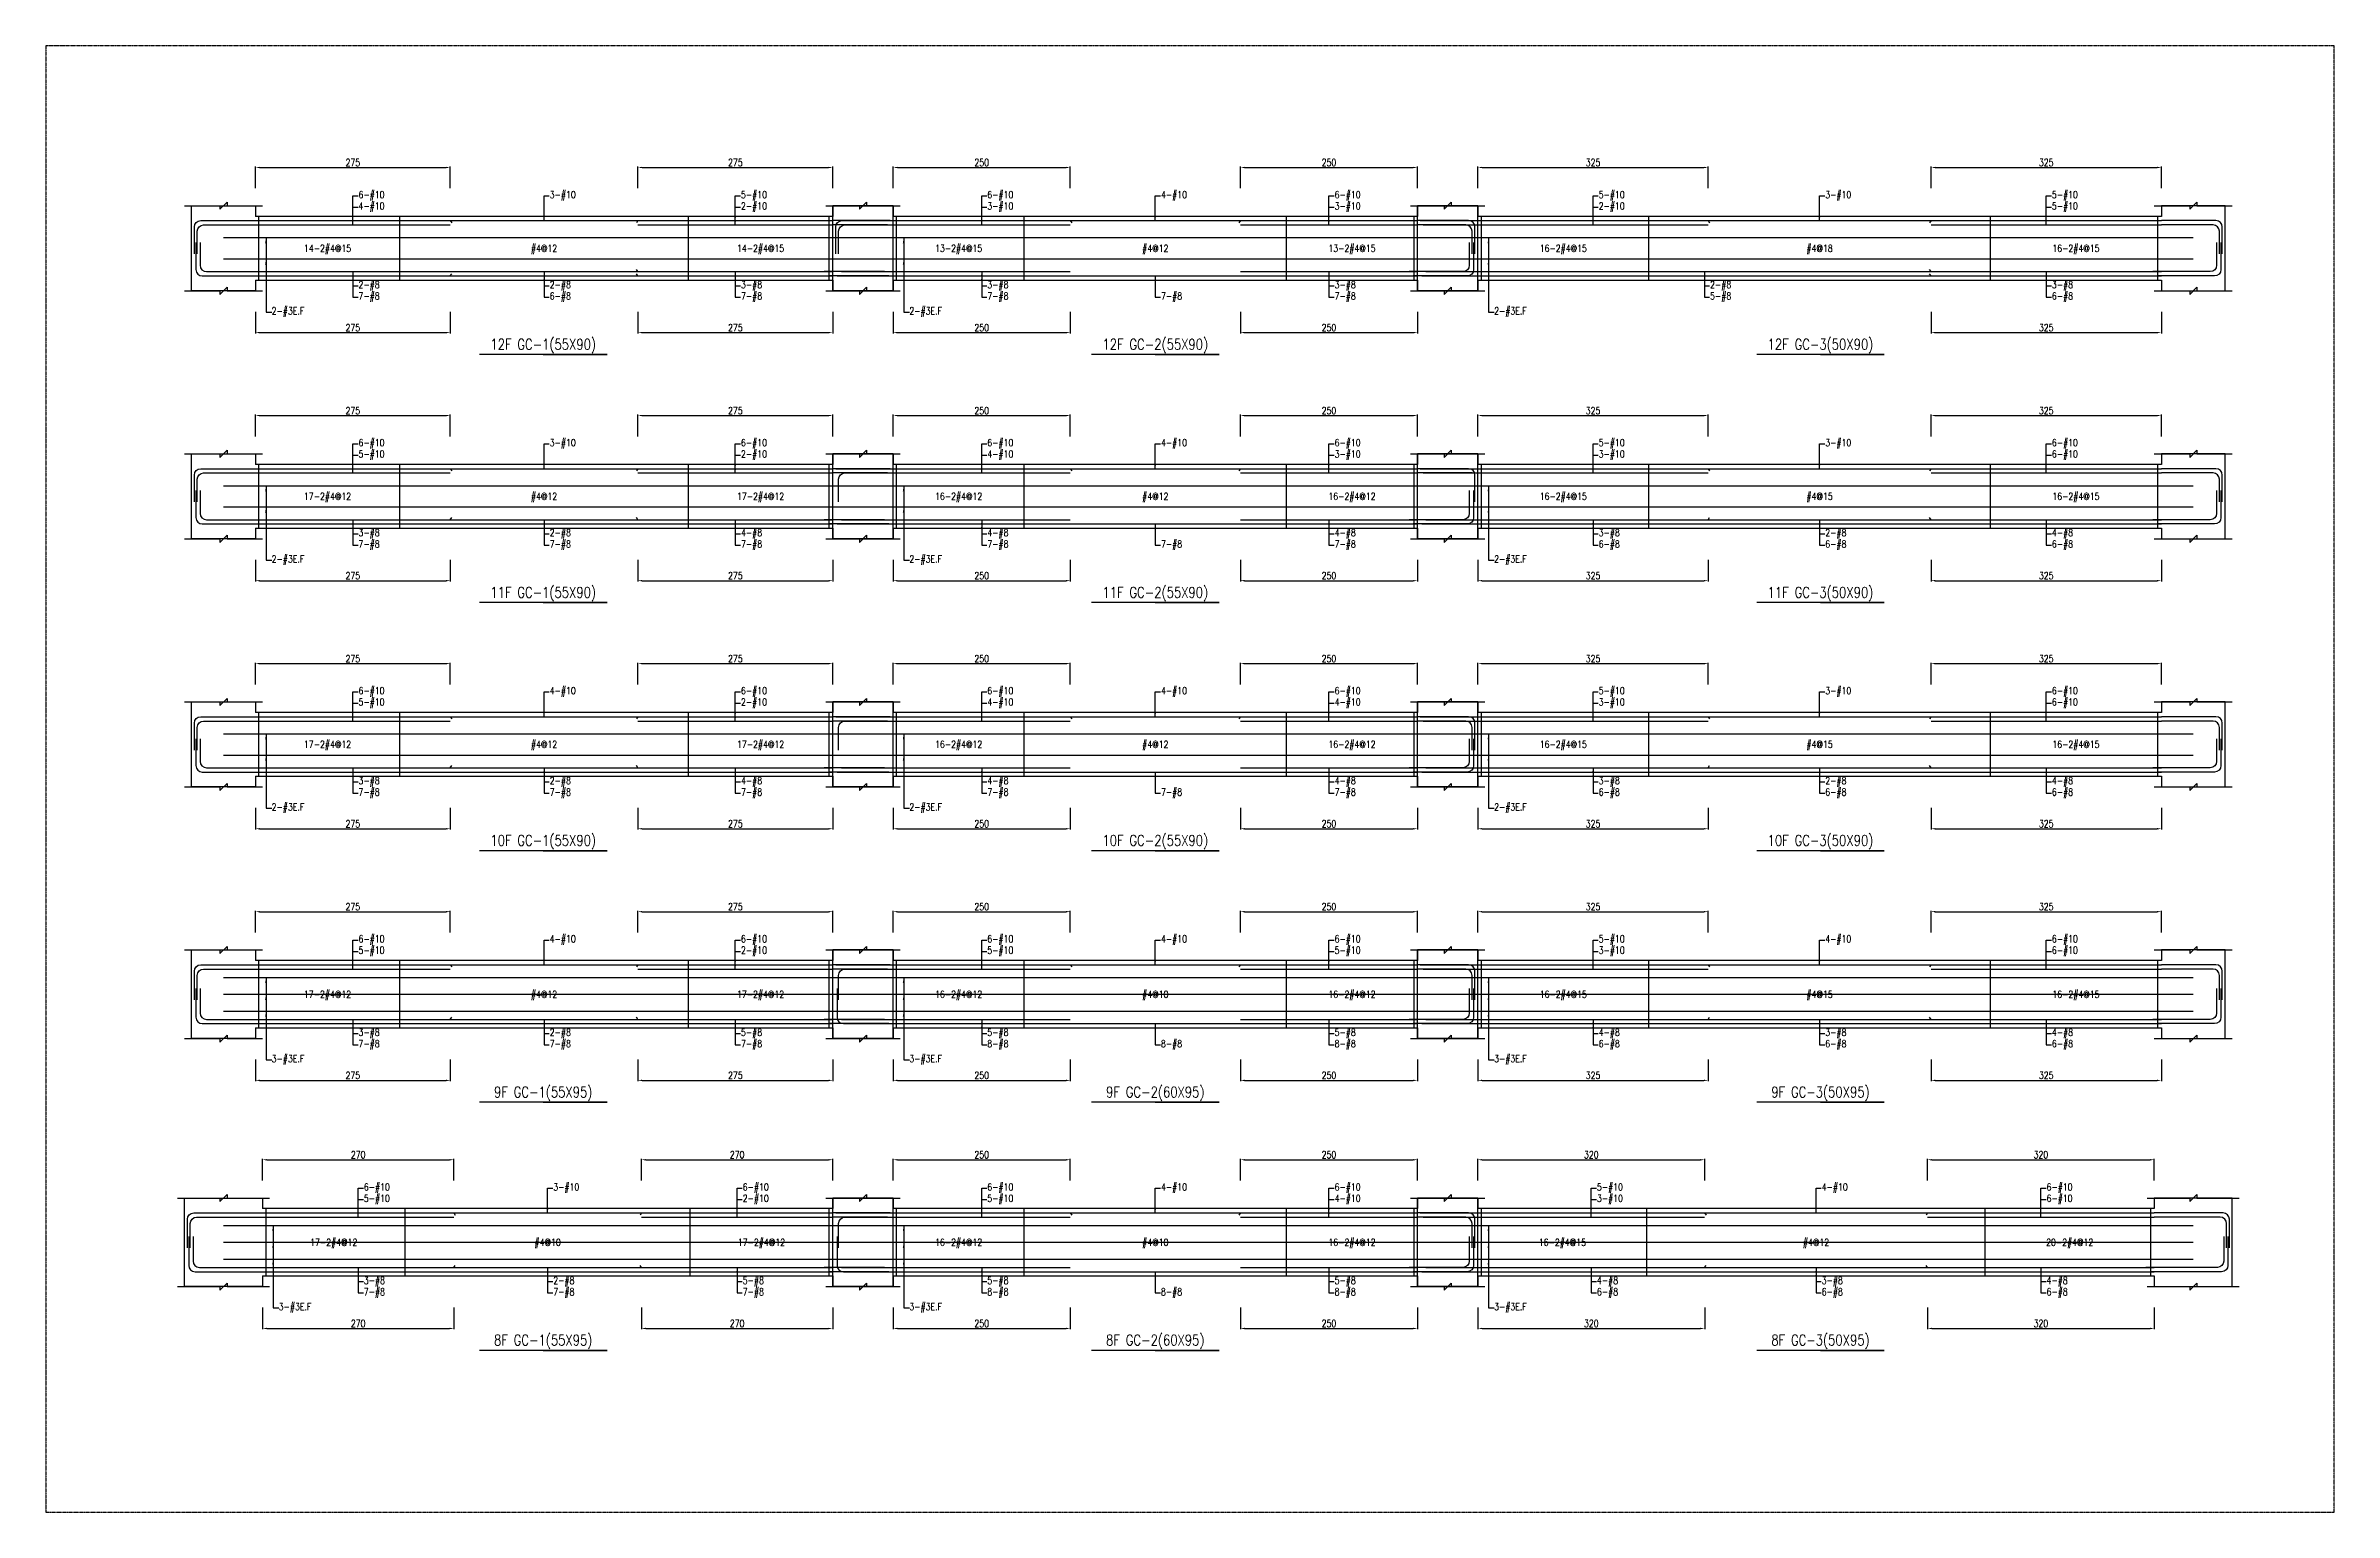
# Model space of a CAD drawing. Header units: millimetres. Extents: x 0 to 84580, y -12276 to 4373.
# Drawn here: x 29374 to 32603, y -6138 to -4069 of the extents above; entities that cross this region are included whole.
import ezdxf
from ezdxf.enums import TextEntityAlignment as Align

# ---------------------------------------------------------------- set-up
doc = ezdxf.new("R2010")
doc.units = ezdxf.units.MM
doc.header["$MEASUREMENT"] = 0
doc.linetypes.add('CENTER', pattern=[2, 1.25, -0.25, 0.25, -0.25])
for name, color, linetype in [('S-DIM', 2, 'Continuous'), ('S-GRID', 1, 'CENTER'), ('S-LEADER', 2, 'Continuous'), ('S-RC', 130, 'Continuous'), ('S-REINF', 6, 'Continuous'), ('S-TEXT', 2, 'Continuous')]:
    doc.layers.add(name, color=color, linetype=linetype)
doc.styles.add('CS4', font='romans.shx', dxfattribs={"width": 0.8, "bigfont": 'lsp.shx'})
doc.styles.get("Standard").update_dxf_attribs({"font": 'arial.ttf'})
doc.dimstyles.new('ISO-25', dxfattribs={"dimtxt": 2.5, "dimasz": 2.5, "dimexe": 1.25, "dimexo": 0.625, "dimtad": 1, "dimtxsty": 'Standard', "dimcen": 2.5, "dimadec": 0, "dimazin": 0, "dimtfac": 1, "dimtmove": 0, "dimatfit": 3, "dimfxl": 0, "dimarcsym": 0})

msp = doc.modelspace()

# ---------------------------------------------------------------- texts
at = {"layer": 'S-LEADER', "char_height": 10, "attachment_point": 4, "style": 'CS4'}
for s, insert in [('4-#10', (29815.267, -4296.682)), ('6-#10', (29815.267, -4280.682)), ('3-#10', (30085.117, -4280.682)), ('5-#10', (30354.967, -4280.682)), ('2-#10', (30354.967, -4296.682)), ('3-#10', (30702.567, -4296.682)), ('6-#10', (30702.567, -4280.682)), ('4-#10', (30947.567, -4280.682)), ('3-#10', (31192.567, -4296.682)), ('6-#10', (31192.567, -4280.682)), ('5-#10', (31565.167, -4280.682)), ('2-#10', (31565.167, -4296.682)), ('3-#10', (31884.867, -4280.682)), ('5-#10', (32204.567, -4280.682)), ('5-#10', (32204.567, -4296.682)), ('2-#8', (29815.267, -4407.682)), ('7-#8', (29815.267, -4423.682)), ('2-#8', (30085.117, -4407.682)), ('6-#8', (30085.117, -4423.682)), ('3-#8', (30354.967, -4407.682)), ('7-#8', (30354.967, -4423.682)), ('3-#8', (30702.567, -4407.682)), ('7-#8', (30702.567, -4423.682)), ('7-#8', (30947.567, -4423.682)), ('3-#8', (31192.567, -4407.682)), ('7-#8', (31192.567, -4423.682)), ('2-#8', (31722.367, -4407.682)), ('5-#8', (31722.367, -4423.682)), ('3-#8', (32204.567, -4407.682)), ('6-#8', (32204.567, -4423.682)), ('5-#10', (29815.267, -4646.682)), ('6-#10', (29815.267, -4630.682)), ('3-#10', (30085.117, -4630.682)), ('2-#10', (30354.967, -4646.682)), ('6-#10', (30354.967, -4630.682)), ('4-#10', (30702.567, -4646.682)), ('6-#10', (30702.567, -4630.682)), ('4-#10', (30947.567, -4630.682)), ('3-#10', (31192.567, -4646.682)), ('6-#10', (31192.567, -4630.682)), ('5-#10', (31565.167, -4630.682)), ('3-#10', (31565.167, -4646.682)), ('3-#10', (31884.867, -4630.682)), ('6-#10', (32204.567, -4630.682)), ('6-#10', (32204.567, -4646.682)), ('3-#8', (29815.267, -4757.682)), ('7-#8', (29815.267, -4773.682)), ('2-#8', (30085.117, -4757.682)), ('7-#8', (30085.117, -4773.682)), ('4-#8', (30354.967, -4757.682)), ('7-#8', (30354.967, -4773.682)), ('4-#8', (30702.567, -4757.682)), ('7-#8', (30702.567, -4773.682)), ('7-#8', (30947.567, -4773.682)), ('4-#8', (31192.567, -4757.682)), ('7-#8', (31192.567, -4773.682)), ('3-#8', (31565.167, -4757.682)), ('6-#8', (31565.167, -4773.682)), ('2-#8', (31884.867, -4757.682)), ('6-#8', (31884.867, -4773.682)), ('4-#8', (32204.567, -4757.682)), ('6-#8', (32204.567, -4773.682)), ('6-#10', (29815.267, -4980.682)), ('4-#10', (30085.117, -4980.682)), ('6-#10', (30354.967, -4980.682)), ('6-#10', (30702.567, -4980.682)), ('4-#10', (30947.567, -4980.682)), ('6-#10', (31192.567, -4980.682)), ('5-#10', (31565.167, -4980.682)), ('3-#10', (31884.867, -4980.682)), ('6-#10', (32204.567, -4980.682)), ('5-#10', (29815.267, -4996.682)), ('2-#10', (30354.967, -4996.682)), ('4-#10', (30702.567, -4996.682)), ('4-#10', (31192.567, -4996.682)), ('3-#10', (31565.167, -4996.682)), ('6-#10', (32204.567, -4996.682)), ('3-#8', (29815.267, -5107.682)), ('2-#8', (30085.117, -5107.682)), ('4-#8', (30354.967, -5107.682)), ('4-#8', (30702.567, -5107.682)), ('4-#8', (31192.567, -5107.682)), ('3-#8', (31565.167, -5107.682)), ('2-#8', (31884.867, -5107.682)), ('4-#8', (32204.567, -5107.682)), ('7-#8', (29815.267, -5123.682)), ('7-#8', (30085.117, -5123.682)), ('7-#8', (30354.967, -5123.682)), ('7-#8', (30702.567, -5123.682)), ('7-#8', (30947.567, -5123.682)), ('7-#8', (31192.567, -5123.682)), ('6-#8', (31565.167, -5123.682)), ('6-#8', (31884.867, -5123.682)), ('6-#8', (32204.567, -5123.682)), ('6-#10', (29815.267, -5330.682)), ('4-#10', (30085.117, -5330.682)), ('6-#10', (30354.967, -5330.682)), ('6-#10', (30702.567, -5330.682)), ('4-#10', (30947.567, -5330.682)), ('6-#10', (31192.567, -5330.682)), ('5-#10', (31565.167, -5330.682)), ('4-#10', (31884.867, -5330.682)), ('6-#10', (32204.567, -5330.682)), ('5-#10', (29815.267, -5346.682)), ('2-#10', (30354.967, -5346.682)), ('5-#10', (30702.567, -5346.682)), ('5-#10', (31192.567, -5346.682)), ('3-#10', (31565.167, -5346.682)), ('6-#10', (32204.567, -5346.682)), ('3-#8', (29815.267, -5462.682)), ('2-#8', (30085.117, -5462.682)), ('5-#8', (30354.967, -5462.682)), ('5-#8', (30702.567, -5462.682)), ('5-#8', (31192.567, -5462.682)), ('4-#8', (31565.167, -5462.682)), ('3-#8', (31884.867, -5462.682)), ('4-#8', (32204.567, -5462.682)), ('7-#8', (29815.267, -5478.682)), ('7-#8', (30085.117, -5478.682)), ('7-#8', (30354.967, -5478.682)), ('8-#8', (30702.567, -5478.682)), ('8-#8', (30947.567, -5478.682)), ('8-#8', (31192.567, -5478.682)), ('6-#8', (31565.167, -5478.682)), ('6-#8', (31884.867, -5478.682)), ('6-#8', (32204.567, -5478.682)), ('6-#10', (29822.767, -5680.682)), ('3-#10', (30090.117, -5680.682)), ('6-#10', (30357.467, -5680.682)), ('6-#10', (30702.567, -5680.682)), ('4-#10', (30947.567, -5680.682)), ('6-#10', (31192.567, -5680.682)), ('5-#10', (31562.667, -5680.682)), ('4-#10', (31879.867, -5680.682)), ('6-#10', (32197.067, -5680.682)), ('5-#10', (29822.767, -5696.682)), ('2-#10', (30357.467, -5696.682)), ('5-#10', (30702.567, -5696.682)), ('4-#10', (31192.567, -5696.682)), ('3-#10', (31562.667, -5696.682)), ('6-#10', (32197.067, -5696.682)), ('3-#8', (29822.767, -5812.682)), ('2-#8', (30090.117, -5812.682)), ('5-#8', (30357.467, -5812.682)), ('5-#8', (30702.567, -5812.682)), ('5-#8', (31192.567, -5812.682)), ('4-#8', (31562.667, -5812.682)), ('3-#8', (31879.867, -5812.682)), ('4-#8', (32197.067, -5812.682)), ('7-#8', (29822.767, -5828.682)), ('7-#8', (30090.117, -5828.682)), ('7-#8', (30357.467, -5828.682)), ('8-#8', (30702.567, -5828.682)), ('8-#8', (30947.567, -5828.682)), ('8-#8', (31192.567, -5828.682)), ('6-#8', (31562.667, -5828.682)), ('6-#8', (31879.867, -5828.682)), ('6-#8', (32197.067, -5828.682))]:
    msp.add_mtext(s, dxfattribs=dict(at, insert=insert))
at = {"layer": 'S-LEADER', "color": 3, "char_height": 10, "attachment_point": 4, "style": 'CS4'}
for s, insert in [('2-#3E.F', (29692.767, -4444.682)), ('2-#3E.F', (30592.567, -4444.682)), ('2-#3E.F', (31417.667, -4444.682)), ('2-#3E.F', (29692.767, -4794.682)), ('2-#3E.F', (30592.567, -4794.682)), ('2-#3E.F', (31417.667, -4794.682)), ('2-#3E.F', (29692.767, -5144.682)), ('2-#3E.F', (30592.567, -5144.682)), ('2-#3E.F', (31417.667, -5144.682)), ('3-#3E.F', (29692.767, -5499.682)), ('3-#3E.F', (30592.567, -5499.682)), ('3-#3E.F', (31417.667, -5499.682)), ('3-#3E.F', (29702.767, -5849.682)), ('3-#3E.F', (30592.567, -5849.682)), ('3-#3E.F', (31417.667, -5849.682))]:
    msp.add_mtext(s, dxfattribs=dict(at, insert=insert))
at = {"layer": 'S-RC', "style": 'CS4', "width": 0.8}
for s, p in [('12F GC-1(55X90)', (30075.917, -4497.682)), ('12F GC-2(55X90)', (30939.567, -4497.682)), ('12F GC-3(50X90)', (31878.067, -4497.682)), ('11F GC-1(55X90)', (30075.917, -4847.682)), ('11F GC-2(55X90)', (30939.567, -4847.682)), ('11F GC-3(50X90)', (31878.067, -4847.682)), ('10F GC-1(55X90)', (30075.917, -5197.682)), ('10F GC-2(55X90)', (30939.567, -5197.682)), ('10F GC-3(50X90)', (31878.067, -5197.682)), ('9F GC-1(55X95)', (30075.917, -5552.682)), ('9F GC-2(60X95)', (30939.567, -5552.682)), ('9F GC-3(50X95)', (31878.067, -5552.682)), ('8F GC-1(55X95)', (30075.917, -5902.682)), ('8F GC-2(60X95)', (30939.567, -5902.682)), ('8F GC-3(50X95)', (31878.067, -5902.682))]:
    msp.add_text(s, height=15, dxfattribs=at).set_placement(p, align=Align.CENTER)
at = {"layer": 'S-TEXT', "color": 1, "style": 'CS4', "width": 0.8}
for s, p in [('14-2#4@15', (29771.604, -4359.682)), ('#4@12', (30077.117, -4359.682)), ('14-2#4@15', (30382.629, -4359.682)), ('13-2#4@15', (30662.067, -4359.682)), ('#4@12', (30939.567, -4359.682)), ('13-2#4@15', (31217.067, -4359.682)), ('16-2#4@15', (31515.217, -4359.682)), ('#4@18', (31876.867, -4359.682)), ('16-2#4@15', (32238.517, -4359.682)), ('17-2#4@12', (29771.604, -4709.682)), ('#4@12', (30077.117, -4709.682)), ('17-2#4@12', (30382.629, -4709.682)), ('16-2#4@12', (30662.067, -4709.682)), ('#4@12', (30939.567, -4709.682)), ('16-2#4@12', (31217.067, -4709.682)), ('16-2#4@15', (31515.217, -4709.682)), ('#4@15', (31876.867, -4709.682)), ('16-2#4@15', (32238.517, -4709.682)), ('17-2#4@12', (29771.604, -5059.682)), ('#4@12', (30077.117, -5059.682)), ('17-2#4@12', (30382.629, -5059.682)), ('16-2#4@12', (30662.067, -5059.682)), ('#4@12', (30939.567, -5059.682)), ('16-2#4@12', (31217.067, -5059.682)), ('16-2#4@15', (31515.217, -5059.682)), ('#4@15', (31876.867, -5059.682)), ('16-2#4@15', (32238.517, -5059.682)), ('17-2#4@12', (29771.604, -5412.182)), ('#4@12', (30077.117, -5412.182)), ('17-2#4@12', (30382.629, -5412.182)), ('16-2#4@12', (30662.067, -5412.182)), ('#4@10', (30939.567, -5412.182)), ('16-2#4@12', (31217.067, -5412.182)), ('16-2#4@15', (31515.217, -5412.182)), ('#4@15', (31876.867, -5412.182)), ('16-2#4@15', (32238.517, -5412.182)), ('17-2#4@12', (29780.354, -5762.182)), ('#4@10', (30082.117, -5762.182)), ('17-2#4@12', (30383.879, -5762.182)), ('16-2#4@12', (30662.067, -5762.182)), ('#4@10', (30939.567, -5762.182)), ('16-2#4@12', (31217.067, -5762.182)), ('16-2#4@15', (31513.967, -5762.182)), ('#4@12', (31871.867, -5762.182)), ('20-2#4@12', (32229.767, -5762.182))]:
    msp.add_text(s, height=10, dxfattribs=at).set_placement(p, align=Align.CENTER)

# ---------------------------------------------------------------- blocks, each defined once
blk = doc.blocks.new('*D1336')
at = {"layer": 'DEFPOINTS', "color": 0, "transparency": 16777216}
for p in [(29949.8, -5640.7), (29679.8, -5670.7), (29949.8, -5670.7)]:
    blk.add_point(p, dxfattribs=at)
at = {"layer": 'S-DIM', "color": 0, "lineweight": -2, "transparency": 16777216}
for p, q in [((29679.8, -5670.1), (29679.8, -5639.4)), ((29685.8, -5640.7), (29943.8, -5640.7)), ((29949.8, -5670.1), (29949.8, -5639.4))]:
    blk.add_line(p, q, dxfattribs=at)
at = {"layer": 'S-DIM', "color": 0, "transparency": 16777216}
for points in [[(29685.8, -5639.7), (29685.8, -5641.7), (29679.8, -5640.7)], [(29943.8, -5639.7), (29943.8, -5641.7), (29949.8, -5640.7)]]:
    blk.add_solid(points, dxfattribs=at)
at = {"layer": 'S-DIM', "color": 0, "transparency": 16777216, "insert": (29814.8, -5633.7), "char_height": 10, "attachment_point": 5, "style": 'CS4'}
blk.add_mtext('270', dxfattribs=at)
blk = doc.blocks.new('*D1337')
at = {"layer": 'DEFPOINTS', "color": 0, "transparency": 16777216}
for p in [(30484.5, -5640.7), (30214.5, -5670.7), (30484.5, -5670.7)]:
    blk.add_point(p, dxfattribs=at)
at = {"layer": 'S-DIM', "color": 0, "lineweight": -2, "transparency": 16777216}
for p, q in [((30214.5, -5670.1), (30214.5, -5639.4)), ((30220.5, -5640.7), (30478.5, -5640.7)), ((30484.5, -5670.1), (30484.5, -5639.4))]:
    blk.add_line(p, q, dxfattribs=at)
at = {"layer": 'S-DIM', "color": 0, "transparency": 16777216}
for points in [[(30220.5, -5639.7), (30220.5, -5641.7), (30214.5, -5640.7)], [(30478.5, -5639.7), (30478.5, -5641.7), (30484.5, -5640.7)]]:
    blk.add_solid(points, dxfattribs=at)
at = {"layer": 'S-DIM', "color": 0, "transparency": 16777216, "insert": (30349.5, -5633.7), "char_height": 10, "attachment_point": 5, "style": 'CS4'}
blk.add_mtext('270', dxfattribs=at)
blk = doc.blocks.new('*D1338')
at = {"layer": 'DEFPOINTS', "color": 0, "transparency": 16777216}
for p in [(29679.8, -5848.7), (29949.8, -5848.7), (29949.8, -5878.7)]:
    blk.add_point(p, dxfattribs=at)
at = {"layer": 'S-DIM', "color": 0, "lineweight": -2, "transparency": 16777216}
for p, q in [((29679.8, -5849.3), (29679.8, -5879.9)), ((29949.8, -5849.3), (29949.8, -5879.9)), ((29685.8, -5878.7), (29943.8, -5878.7))]:
    blk.add_line(p, q, dxfattribs=at)
at = {"layer": 'S-DIM', "color": 0, "transparency": 16777216}
for points in [[(29685.8, -5877.7), (29685.8, -5879.7), (29679.8, -5878.7)], [(29943.8, -5877.7), (29943.8, -5879.7), (29949.8, -5878.7)]]:
    blk.add_solid(points, dxfattribs=at)
at = {"layer": 'S-DIM', "color": 0, "transparency": 16777216, "insert": (29814.8, -5871.7), "char_height": 10, "attachment_point": 5, "style": 'CS4'}
blk.add_mtext('270', dxfattribs=at)
blk = doc.blocks.new('*D1339')
at = {"layer": 'DEFPOINTS', "color": 0, "transparency": 16777216}
for p in [(30214.5, -5848.7), (30484.5, -5848.7), (30484.5, -5878.7)]:
    blk.add_point(p, dxfattribs=at)
at = {"layer": 'S-DIM', "color": 0, "lineweight": -2, "transparency": 16777216}
for p, q in [((30214.5, -5849.3), (30214.5, -5879.9)), ((30484.5, -5849.3), (30484.5, -5879.9)), ((30220.5, -5878.7), (30478.5, -5878.7))]:
    blk.add_line(p, q, dxfattribs=at)
at = {"layer": 'S-DIM', "color": 0, "transparency": 16777216}
for points in [[(30220.5, -5877.7), (30220.5, -5879.7), (30214.5, -5878.7)], [(30478.5, -5877.7), (30478.5, -5879.7), (30484.5, -5878.7)]]:
    blk.add_solid(points, dxfattribs=at)
at = {"layer": 'S-DIM', "color": 0, "transparency": 16777216, "insert": (30349.5, -5871.7), "char_height": 10, "attachment_point": 5, "style": 'CS4'}
blk.add_mtext('270', dxfattribs=at)
blk = doc.blocks.new('*D1340')
at = {"layer": 'DEFPOINTS', "color": 0, "transparency": 16777216}
for p in [(29944.8, -5290.7), (29669.8, -5320.7), (29944.8, -5320.7)]:
    blk.add_point(p, dxfattribs=at)
at = {"layer": 'S-DIM', "color": 0, "lineweight": -2, "transparency": 16777216}
for p, q in [((29669.8, -5320.1), (29669.8, -5289.4)), ((29675.8, -5290.7), (29938.8, -5290.7)), ((29944.8, -5320.1), (29944.8, -5289.4))]:
    blk.add_line(p, q, dxfattribs=at)
at = {"layer": 'S-DIM', "color": 0, "transparency": 16777216}
for points in [[(29675.8, -5289.7), (29675.8, -5291.7), (29669.8, -5290.7)], [(29938.8, -5289.7), (29938.8, -5291.7), (29944.8, -5290.7)]]:
    blk.add_solid(points, dxfattribs=at)
at = {"layer": 'S-DIM', "color": 0, "transparency": 16777216, "insert": (29807.3, -5283.7), "char_height": 10, "attachment_point": 5, "style": 'CS4'}
blk.add_mtext('275', dxfattribs=at)
blk = doc.blocks.new('*D1341')
at = {"layer": 'DEFPOINTS', "color": 0, "transparency": 16777216}
for p in [(30484.5, -5290.7), (30209.5, -5320.7), (30484.5, -5320.7)]:
    blk.add_point(p, dxfattribs=at)
at = {"layer": 'S-DIM', "color": 0, "lineweight": -2, "transparency": 16777216}
for p, q in [((30209.5, -5320.1), (30209.5, -5289.4)), ((30215.5, -5290.7), (30478.5, -5290.7)), ((30484.5, -5320.1), (30484.5, -5289.4))]:
    blk.add_line(p, q, dxfattribs=at)
at = {"layer": 'S-DIM', "color": 0, "transparency": 16777216}
for points in [[(30215.5, -5289.7), (30215.5, -5291.7), (30209.5, -5290.7)], [(30478.5, -5289.7), (30478.5, -5291.7), (30484.5, -5290.7)]]:
    blk.add_solid(points, dxfattribs=at)
at = {"layer": 'S-DIM', "color": 0, "transparency": 16777216, "insert": (30347, -5283.7), "char_height": 10, "attachment_point": 5, "style": 'CS4'}
blk.add_mtext('275', dxfattribs=at)
blk = doc.blocks.new('*D1342')
at = {"layer": 'DEFPOINTS', "color": 0, "transparency": 16777216}
for p in [(29669.8, -5498.7), (29944.8, -5498.7), (29944.8, -5528.7)]:
    blk.add_point(p, dxfattribs=at)
at = {"layer": 'S-DIM', "color": 0, "lineweight": -2, "transparency": 16777216}
for p, q in [((29669.8, -5499.3), (29669.8, -5529.9)), ((29944.8, -5499.3), (29944.8, -5529.9)), ((29675.8, -5528.7), (29938.8, -5528.7))]:
    blk.add_line(p, q, dxfattribs=at)
at = {"layer": 'S-DIM', "color": 0, "transparency": 16777216}
for points in [[(29675.8, -5527.7), (29675.8, -5529.7), (29669.8, -5528.7)], [(29938.8, -5527.7), (29938.8, -5529.7), (29944.8, -5528.7)]]:
    blk.add_solid(points, dxfattribs=at)
at = {"layer": 'S-DIM', "color": 0, "transparency": 16777216, "insert": (29807.3, -5521.7), "char_height": 10, "attachment_point": 5, "style": 'CS4'}
blk.add_mtext('275', dxfattribs=at)
blk = doc.blocks.new('*D1343')
at = {"layer": 'DEFPOINTS', "color": 0, "transparency": 16777216}
for p in [(30209.5, -5498.7), (30484.5, -5498.7), (30484.5, -5528.7)]:
    blk.add_point(p, dxfattribs=at)
at = {"layer": 'S-DIM', "color": 0, "lineweight": -2, "transparency": 16777216}
for p, q in [((30209.5, -5499.3), (30209.5, -5529.9)), ((30484.5, -5499.3), (30484.5, -5529.9)), ((30215.5, -5528.7), (30478.5, -5528.7))]:
    blk.add_line(p, q, dxfattribs=at)
at = {"layer": 'S-DIM', "color": 0, "transparency": 16777216}
for points in [[(30215.5, -5527.7), (30215.5, -5529.7), (30209.5, -5528.7)], [(30478.5, -5527.7), (30478.5, -5529.7), (30484.5, -5528.7)]]:
    blk.add_solid(points, dxfattribs=at)
at = {"layer": 'S-DIM', "color": 0, "transparency": 16777216, "insert": (30347, -5521.7), "char_height": 10, "attachment_point": 5, "style": 'CS4'}
blk.add_mtext('275', dxfattribs=at)
blk = doc.blocks.new('*D1350')
at = {"layer": 'DEFPOINTS', "color": 0, "transparency": 16777216}
for p in [(29669.8, -4970.7), (29944.8, -4940.7), (29944.8, -4970.7)]:
    blk.add_point(p, dxfattribs=at)
at = {"layer": 'S-DIM', "color": 0, "lineweight": -2, "transparency": 16777216}
for p, q in [((29669.8, -4970.1), (29669.8, -4939.4)), ((29944.8, -4970.1), (29944.8, -4939.4)), ((29675.8, -4940.7), (29938.8, -4940.7))]:
    blk.add_line(p, q, dxfattribs=at)
at = {"layer": 'S-DIM', "color": 0, "transparency": 16777216}
for points in [[(29675.8, -4939.7), (29675.8, -4941.7), (29669.8, -4940.7)], [(29938.8, -4939.7), (29938.8, -4941.7), (29944.8, -4940.7)]]:
    blk.add_solid(points, dxfattribs=at)
at = {"layer": 'S-DIM', "color": 0, "transparency": 16777216, "insert": (29807.3, -4933.7), "char_height": 10, "attachment_point": 5, "style": 'CS4'}
blk.add_mtext('275', dxfattribs=at)
blk = doc.blocks.new('*D1351')
at = {"layer": 'DEFPOINTS', "color": 0, "transparency": 16777216}
for p in [(30209.5, -4970.7), (30484.5, -4940.7), (30484.5, -4970.7)]:
    blk.add_point(p, dxfattribs=at)
at = {"layer": 'S-DIM', "color": 0, "lineweight": -2, "transparency": 16777216}
for p, q in [((30209.5, -4970.1), (30209.5, -4939.4)), ((30484.5, -4970.1), (30484.5, -4939.4)), ((30215.5, -4940.7), (30478.5, -4940.7))]:
    blk.add_line(p, q, dxfattribs=at)
at = {"layer": 'S-DIM', "color": 0, "transparency": 16777216}
for points in [[(30215.5, -4939.7), (30215.5, -4941.7), (30209.5, -4940.7)], [(30478.5, -4939.7), (30478.5, -4941.7), (30484.5, -4940.7)]]:
    blk.add_solid(points, dxfattribs=at)
at = {"layer": 'S-DIM', "color": 0, "transparency": 16777216, "insert": (30347, -4933.7), "char_height": 10, "attachment_point": 5, "style": 'CS4'}
blk.add_mtext('275', dxfattribs=at)
blk = doc.blocks.new('*D1352')
at = {"layer": 'DEFPOINTS', "color": 0, "transparency": 16777216}
for p in [(29669.8, -5143.7), (29944.8, -5143.7), (29944.8, -5173.7)]:
    blk.add_point(p, dxfattribs=at)
at = {"layer": 'S-DIM', "color": 0, "lineweight": -2, "transparency": 16777216}
for p, q in [((29669.8, -5144.3), (29669.8, -5174.9)), ((29944.8, -5144.3), (29944.8, -5174.9)), ((29675.8, -5173.7), (29938.8, -5173.7))]:
    blk.add_line(p, q, dxfattribs=at)
at = {"layer": 'S-DIM', "color": 0, "transparency": 16777216}
for points in [[(29675.8, -5172.7), (29675.8, -5174.7), (29669.8, -5173.7)], [(29938.8, -5172.7), (29938.8, -5174.7), (29944.8, -5173.7)]]:
    blk.add_solid(points, dxfattribs=at)
at = {"layer": 'S-DIM', "color": 0, "transparency": 16777216, "insert": (29807.3, -5166.7), "char_height": 10, "attachment_point": 5, "style": 'CS4'}
blk.add_mtext('275', dxfattribs=at)
blk = doc.blocks.new('*D1353')
at = {"layer": 'DEFPOINTS', "color": 0, "transparency": 16777216}
for p in [(30209.5, -5143.7), (30484.5, -5143.7), (30484.5, -5173.7)]:
    blk.add_point(p, dxfattribs=at)
at = {"layer": 'S-DIM', "color": 0, "lineweight": -2, "transparency": 16777216}
for p, q in [((30209.5, -5144.3), (30209.5, -5174.9)), ((30484.5, -5144.3), (30484.5, -5174.9)), ((30215.5, -5173.7), (30478.5, -5173.7))]:
    blk.add_line(p, q, dxfattribs=at)
at = {"layer": 'S-DIM', "color": 0, "transparency": 16777216}
for points in [[(30215.5, -5172.7), (30215.5, -5174.7), (30209.5, -5173.7)], [(30478.5, -5172.7), (30478.5, -5174.7), (30484.5, -5173.7)]]:
    blk.add_solid(points, dxfattribs=at)
at = {"layer": 'S-DIM', "color": 0, "transparency": 16777216, "insert": (30347, -5166.7), "char_height": 10, "attachment_point": 5, "style": 'CS4'}
blk.add_mtext('275', dxfattribs=at)
blk = doc.blocks.new('*D1354')
at = {"layer": 'DEFPOINTS', "color": 0, "transparency": 16777216}
for p in [(29944.8, -4590.7), (29669.8, -4620.7), (29944.8, -4620.7)]:
    blk.add_point(p, dxfattribs=at)
at = {"layer": 'S-DIM', "color": 0, "lineweight": -2, "transparency": 16777216}
for p, q in [((29669.8, -4620.1), (29669.8, -4589.4)), ((29675.8, -4590.7), (29938.8, -4590.7)), ((29944.8, -4620.1), (29944.8, -4589.4))]:
    blk.add_line(p, q, dxfattribs=at)
at = {"layer": 'S-DIM', "color": 0, "transparency": 16777216}
for points in [[(29675.8, -4589.7), (29675.8, -4591.7), (29669.8, -4590.7)], [(29938.8, -4589.7), (29938.8, -4591.7), (29944.8, -4590.7)]]:
    blk.add_solid(points, dxfattribs=at)
at = {"layer": 'S-DIM', "color": 0, "transparency": 16777216, "insert": (29807.3, -4583.7), "char_height": 10, "attachment_point": 5, "style": 'CS4'}
blk.add_mtext('275', dxfattribs=at)
blk = doc.blocks.new('*D1355')
at = {"layer": 'DEFPOINTS', "color": 0, "transparency": 16777216}
for p in [(30484.5, -4590.7), (30209.5, -4620.7), (30484.5, -4620.7)]:
    blk.add_point(p, dxfattribs=at)
at = {"layer": 'S-DIM', "color": 0, "lineweight": -2, "transparency": 16777216}
for p, q in [((30209.5, -4620.1), (30209.5, -4589.4)), ((30215.5, -4590.7), (30478.5, -4590.7)), ((30484.5, -4620.1), (30484.5, -4589.4))]:
    blk.add_line(p, q, dxfattribs=at)
at = {"layer": 'S-DIM', "color": 0, "transparency": 16777216}
for points in [[(30215.5, -4589.7), (30215.5, -4591.7), (30209.5, -4590.7)], [(30478.5, -4589.7), (30478.5, -4591.7), (30484.5, -4590.7)]]:
    blk.add_solid(points, dxfattribs=at)
at = {"layer": 'S-DIM', "color": 0, "transparency": 16777216, "insert": (30347, -4583.7), "char_height": 10, "attachment_point": 5, "style": 'CS4'}
blk.add_mtext('275', dxfattribs=at)
blk = doc.blocks.new('*D1356')
at = {"layer": 'DEFPOINTS', "color": 0, "transparency": 16777216}
for p in [(29669.8, -4793.7), (29944.8, -4793.7), (29944.8, -4823.7)]:
    blk.add_point(p, dxfattribs=at)
at = {"layer": 'S-DIM', "color": 0, "lineweight": -2, "transparency": 16777216}
for p, q in [((29669.8, -4794.3), (29669.8, -4824.9)), ((29944.8, -4794.3), (29944.8, -4824.9)), ((29675.8, -4823.7), (29938.8, -4823.7))]:
    blk.add_line(p, q, dxfattribs=at)
at = {"layer": 'S-DIM', "color": 0, "transparency": 16777216}
for points in [[(29675.8, -4822.7), (29675.8, -4824.7), (29669.8, -4823.7)], [(29938.8, -4822.7), (29938.8, -4824.7), (29944.8, -4823.7)]]:
    blk.add_solid(points, dxfattribs=at)
at = {"layer": 'S-DIM', "color": 0, "transparency": 16777216, "insert": (29807.3, -4816.7), "char_height": 10, "attachment_point": 5, "style": 'CS4'}
blk.add_mtext('275', dxfattribs=at)
blk = doc.blocks.new('*D1357')
at = {"layer": 'DEFPOINTS', "color": 0, "transparency": 16777216}
for p in [(30209.5, -4793.7), (30484.5, -4793.7), (30484.5, -4823.7)]:
    blk.add_point(p, dxfattribs=at)
at = {"layer": 'S-DIM', "color": 0, "lineweight": -2, "transparency": 16777216}
for p, q in [((30209.5, -4794.3), (30209.5, -4824.9)), ((30484.5, -4794.3), (30484.5, -4824.9)), ((30215.5, -4823.7), (30478.5, -4823.7))]:
    blk.add_line(p, q, dxfattribs=at)
at = {"layer": 'S-DIM', "color": 0, "transparency": 16777216}
for points in [[(30215.5, -4822.7), (30215.5, -4824.7), (30209.5, -4823.7)], [(30478.5, -4822.7), (30478.5, -4824.7), (30484.5, -4823.7)]]:
    blk.add_solid(points, dxfattribs=at)
at = {"layer": 'S-DIM', "color": 0, "transparency": 16777216, "insert": (30347, -4816.7), "char_height": 10, "attachment_point": 5, "style": 'CS4'}
blk.add_mtext('275', dxfattribs=at)
blk = doc.blocks.new('*D1358')
at = {"layer": 'DEFPOINTS', "color": 0, "transparency": 16777216}
for p in [(29944.8, -4240.7), (29669.8, -4270.7), (29944.8, -4270.7)]:
    blk.add_point(p, dxfattribs=at)
at = {"layer": 'S-DIM', "color": 0, "lineweight": -2, "transparency": 16777216}
for p, q in [((29669.8, -4270.1), (29669.8, -4239.4)), ((29675.8, -4240.7), (29938.8, -4240.7)), ((29944.8, -4270.1), (29944.8, -4239.4))]:
    blk.add_line(p, q, dxfattribs=at)
at = {"layer": 'S-DIM', "color": 0, "transparency": 16777216}
for points in [[(29675.8, -4239.7), (29675.8, -4241.7), (29669.8, -4240.7)], [(29938.8, -4239.7), (29938.8, -4241.7), (29944.8, -4240.7)]]:
    blk.add_solid(points, dxfattribs=at)
at = {"layer": 'S-DIM', "color": 0, "transparency": 16777216, "insert": (29807.3, -4233.7), "char_height": 10, "attachment_point": 5, "style": 'CS4'}
blk.add_mtext('275', dxfattribs=at)
blk = doc.blocks.new('*D1359')
at = {"layer": 'DEFPOINTS', "color": 0, "transparency": 16777216}
for p in [(30484.5, -4240.7), (30209.5, -4270.7), (30484.5, -4270.7)]:
    blk.add_point(p, dxfattribs=at)
at = {"layer": 'S-DIM', "color": 0, "lineweight": -2, "transparency": 16777216}
for p, q in [((30209.5, -4270.1), (30209.5, -4239.4)), ((30215.5, -4240.7), (30478.5, -4240.7)), ((30484.5, -4270.1), (30484.5, -4239.4))]:
    blk.add_line(p, q, dxfattribs=at)
at = {"layer": 'S-DIM', "color": 0, "transparency": 16777216}
for points in [[(30215.5, -4239.7), (30215.5, -4241.7), (30209.5, -4240.7)], [(30478.5, -4239.7), (30478.5, -4241.7), (30484.5, -4240.7)]]:
    blk.add_solid(points, dxfattribs=at)
at = {"layer": 'S-DIM', "color": 0, "transparency": 16777216, "insert": (30347, -4233.7), "char_height": 10, "attachment_point": 5, "style": 'CS4'}
blk.add_mtext('275', dxfattribs=at)
blk = doc.blocks.new('*D1360')
at = {"layer": 'DEFPOINTS', "color": 0, "transparency": 16777216}
for p in [(29669.8, -4443.7), (29944.8, -4443.7), (29944.8, -4473.7)]:
    blk.add_point(p, dxfattribs=at)
at = {"layer": 'S-DIM', "color": 0, "lineweight": -2, "transparency": 16777216}
for p, q in [((29669.8, -4444.3), (29669.8, -4474.9)), ((29944.8, -4444.3), (29944.8, -4474.9)), ((29675.8, -4473.7), (29938.8, -4473.7))]:
    blk.add_line(p, q, dxfattribs=at)
at = {"layer": 'S-DIM', "color": 0, "transparency": 16777216}
for points in [[(29675.8, -4472.7), (29675.8, -4474.7), (29669.8, -4473.7)], [(29938.8, -4472.7), (29938.8, -4474.7), (29944.8, -4473.7)]]:
    blk.add_solid(points, dxfattribs=at)
at = {"layer": 'S-DIM', "color": 0, "transparency": 16777216, "insert": (29807.3, -4466.7), "char_height": 10, "attachment_point": 5, "style": 'CS4'}
blk.add_mtext('275', dxfattribs=at)
blk = doc.blocks.new('*D1361')
at = {"layer": 'DEFPOINTS', "color": 0, "transparency": 16777216}
for p in [(30209.5, -4443.7), (30484.5, -4443.7), (30484.5, -4473.7)]:
    blk.add_point(p, dxfattribs=at)
at = {"layer": 'S-DIM', "color": 0, "lineweight": -2, "transparency": 16777216}
for p, q in [((30209.5, -4444.3), (30209.5, -4474.9)), ((30484.5, -4444.3), (30484.5, -4474.9)), ((30215.5, -4473.7), (30478.5, -4473.7))]:
    blk.add_line(p, q, dxfattribs=at)
at = {"layer": 'S-DIM', "color": 0, "transparency": 16777216}
for points in [[(30215.5, -4472.7), (30215.5, -4474.7), (30209.5, -4473.7)], [(30478.5, -4472.7), (30478.5, -4474.7), (30484.5, -4473.7)]]:
    blk.add_solid(points, dxfattribs=at)
at = {"layer": 'S-DIM', "color": 0, "transparency": 16777216, "insert": (30347, -4466.7), "char_height": 10, "attachment_point": 5, "style": 'CS4'}
blk.add_mtext('275', dxfattribs=at)
blk = doc.blocks.new('*D1362')
at = {"layer": 'DEFPOINTS', "color": 0, "transparency": 16777216}
for p in [(30819.6, -5640.7), (30569.6, -5670.7), (30819.6, -5670.7)]:
    blk.add_point(p, dxfattribs=at)
at = {"layer": 'S-DIM', "color": 0, "lineweight": -2, "transparency": 16777216}
for p, q in [((30569.6, -5670.1), (30569.6, -5639.4)), ((30575.6, -5640.7), (30813.6, -5640.7)), ((30819.6, -5670.1), (30819.6, -5639.4))]:
    blk.add_line(p, q, dxfattribs=at)
at = {"layer": 'S-DIM', "color": 0, "transparency": 16777216}
for points in [[(30575.6, -5639.7), (30575.6, -5641.7), (30569.6, -5640.7)], [(30813.6, -5639.7), (30813.6, -5641.7), (30819.6, -5640.7)]]:
    blk.add_solid(points, dxfattribs=at)
at = {"layer": 'S-DIM', "color": 0, "transparency": 16777216, "insert": (30694.6, -5633.7), "char_height": 10, "attachment_point": 5, "style": 'CS4'}
blk.add_mtext('250', dxfattribs=at)
blk = doc.blocks.new('*D1363')
at = {"layer": 'DEFPOINTS', "color": 0, "transparency": 16777216}
for p in [(31309.6, -5640.7), (31059.6, -5670.7), (31309.6, -5670.7)]:
    blk.add_point(p, dxfattribs=at)
at = {"layer": 'S-DIM', "color": 0, "lineweight": -2, "transparency": 16777216}
for p, q in [((31059.6, -5670.1), (31059.6, -5639.4)), ((31065.6, -5640.7), (31303.6, -5640.7)), ((31309.6, -5670.1), (31309.6, -5639.4))]:
    blk.add_line(p, q, dxfattribs=at)
at = {"layer": 'S-DIM', "color": 0, "transparency": 16777216}
for points in [[(31065.6, -5639.7), (31065.6, -5641.7), (31059.6, -5640.7)], [(31303.6, -5639.7), (31303.6, -5641.7), (31309.6, -5640.7)]]:
    blk.add_solid(points, dxfattribs=at)
at = {"layer": 'S-DIM', "color": 0, "transparency": 16777216, "insert": (31184.6, -5633.7), "char_height": 10, "attachment_point": 5, "style": 'CS4'}
blk.add_mtext('250', dxfattribs=at)
blk = doc.blocks.new('*D1344')
at = {"layer": 'DEFPOINTS', "color": 0, "transparency": 16777216}
for p in [(30569.6, -5848.7), (30819.6, -5848.7), (30819.6, -5878.7)]:
    blk.add_point(p, dxfattribs=at)
at = {"layer": 'S-DIM', "color": 0, "lineweight": -2, "transparency": 16777216}
for p, q in [((30569.6, -5849.3), (30569.6, -5879.9)), ((30819.6, -5849.3), (30819.6, -5879.9)), ((30575.6, -5878.7), (30813.6, -5878.7))]:
    blk.add_line(p, q, dxfattribs=at)
at = {"layer": 'S-DIM', "color": 0, "transparency": 16777216}
for points in [[(30575.6, -5877.7), (30575.6, -5879.7), (30569.6, -5878.7)], [(30813.6, -5877.7), (30813.6, -5879.7), (30819.6, -5878.7)]]:
    blk.add_solid(points, dxfattribs=at)
at = {"layer": 'S-DIM', "color": 0, "transparency": 16777216, "insert": (30694.6, -5871.7), "char_height": 10, "attachment_point": 5, "style": 'CS4'}
blk.add_mtext('250', dxfattribs=at)
blk = doc.blocks.new('*D1345')
at = {"layer": 'DEFPOINTS', "color": 0, "transparency": 16777216}
for p in [(31059.6, -5848.7), (31309.6, -5848.7), (31309.6, -5878.7)]:
    blk.add_point(p, dxfattribs=at)
at = {"layer": 'S-DIM', "color": 0, "lineweight": -2, "transparency": 16777216}
for p, q in [((31059.6, -5849.3), (31059.6, -5879.9)), ((31309.6, -5849.3), (31309.6, -5879.9)), ((31065.6, -5878.7), (31303.6, -5878.7))]:
    blk.add_line(p, q, dxfattribs=at)
at = {"layer": 'S-DIM', "color": 0, "transparency": 16777216}
for points in [[(31065.6, -5877.7), (31065.6, -5879.7), (31059.6, -5878.7)], [(31303.6, -5877.7), (31303.6, -5879.7), (31309.6, -5878.7)]]:
    blk.add_solid(points, dxfattribs=at)
at = {"layer": 'S-DIM', "color": 0, "transparency": 16777216, "insert": (31184.6, -5871.7), "char_height": 10, "attachment_point": 5, "style": 'CS4'}
blk.add_mtext('250', dxfattribs=at)
blk = doc.blocks.new('*D1346')
at = {"layer": 'DEFPOINTS', "color": 0, "transparency": 16777216}
for p in [(30819.6, -5290.7), (30569.6, -5320.7), (30819.6, -5320.7)]:
    blk.add_point(p, dxfattribs=at)
at = {"layer": 'S-DIM', "color": 0, "lineweight": -2, "transparency": 16777216}
for p, q in [((30569.6, -5320.1), (30569.6, -5289.4)), ((30575.6, -5290.7), (30813.6, -5290.7)), ((30819.6, -5320.1), (30819.6, -5289.4))]:
    blk.add_line(p, q, dxfattribs=at)
at = {"layer": 'S-DIM', "color": 0, "transparency": 16777216}
for points in [[(30575.6, -5289.7), (30575.6, -5291.7), (30569.6, -5290.7)], [(30813.6, -5289.7), (30813.6, -5291.7), (30819.6, -5290.7)]]:
    blk.add_solid(points, dxfattribs=at)
at = {"layer": 'S-DIM', "color": 0, "transparency": 16777216, "insert": (30694.6, -5283.7), "char_height": 10, "attachment_point": 5, "style": 'CS4'}
blk.add_mtext('250', dxfattribs=at)
blk = doc.blocks.new('*D1347')
at = {"layer": 'DEFPOINTS', "color": 0, "transparency": 16777216}
for p in [(31309.6, -5290.7), (31059.6, -5320.7), (31309.6, -5320.7)]:
    blk.add_point(p, dxfattribs=at)
at = {"layer": 'S-DIM', "color": 0, "lineweight": -2, "transparency": 16777216}
for p, q in [((31059.6, -5320.1), (31059.6, -5289.4)), ((31065.6, -5290.7), (31303.6, -5290.7)), ((31309.6, -5320.1), (31309.6, -5289.4))]:
    blk.add_line(p, q, dxfattribs=at)
at = {"layer": 'S-DIM', "color": 0, "transparency": 16777216}
for points in [[(31065.6, -5289.7), (31065.6, -5291.7), (31059.6, -5290.7)], [(31303.6, -5289.7), (31303.6, -5291.7), (31309.6, -5290.7)]]:
    blk.add_solid(points, dxfattribs=at)
at = {"layer": 'S-DIM', "color": 0, "transparency": 16777216, "insert": (31184.6, -5283.7), "char_height": 10, "attachment_point": 5, "style": 'CS4'}
blk.add_mtext('250', dxfattribs=at)
blk = doc.blocks.new('*D1348')
at = {"layer": 'DEFPOINTS', "color": 0, "transparency": 16777216}
for p in [(30569.6, -5498.7), (30819.6, -5498.7), (30819.6, -5528.7)]:
    blk.add_point(p, dxfattribs=at)
at = {"layer": 'S-DIM', "color": 0, "lineweight": -2, "transparency": 16777216}
for p, q in [((30569.6, -5499.3), (30569.6, -5529.9)), ((30819.6, -5499.3), (30819.6, -5529.9)), ((30575.6, -5528.7), (30813.6, -5528.7))]:
    blk.add_line(p, q, dxfattribs=at)
at = {"layer": 'S-DIM', "color": 0, "transparency": 16777216}
for points in [[(30575.6, -5527.7), (30575.6, -5529.7), (30569.6, -5528.7)], [(30813.6, -5527.7), (30813.6, -5529.7), (30819.6, -5528.7)]]:
    blk.add_solid(points, dxfattribs=at)
at = {"layer": 'S-DIM', "color": 0, "transparency": 16777216, "insert": (30694.6, -5521.7), "char_height": 10, "attachment_point": 5, "style": 'CS4'}
blk.add_mtext('250', dxfattribs=at)
blk = doc.blocks.new('*D1349')
at = {"layer": 'DEFPOINTS', "color": 0, "transparency": 16777216}
for p in [(31059.6, -5498.7), (31309.6, -5498.7), (31309.6, -5528.7)]:
    blk.add_point(p, dxfattribs=at)
at = {"layer": 'S-DIM', "color": 0, "lineweight": -2, "transparency": 16777216}
for p, q in [((31059.6, -5499.3), (31059.6, -5529.9)), ((31309.6, -5499.3), (31309.6, -5529.9)), ((31065.6, -5528.7), (31303.6, -5528.7))]:
    blk.add_line(p, q, dxfattribs=at)
at = {"layer": 'S-DIM', "color": 0, "transparency": 16777216}
for points in [[(31065.6, -5527.7), (31065.6, -5529.7), (31059.6, -5528.7)], [(31303.6, -5527.7), (31303.6, -5529.7), (31309.6, -5528.7)]]:
    blk.add_solid(points, dxfattribs=at)
at = {"layer": 'S-DIM', "color": 0, "transparency": 16777216, "insert": (31184.6, -5521.7), "char_height": 10, "attachment_point": 5, "style": 'CS4'}
blk.add_mtext('250', dxfattribs=at)
blk = doc.blocks.new('*D1364')
at = {"layer": 'DEFPOINTS', "color": 0, "transparency": 16777216}
for p in [(30569.6, -4970.7), (30819.6, -4940.7), (30819.6, -4970.7)]:
    blk.add_point(p, dxfattribs=at)
at = {"layer": 'S-DIM', "color": 0, "lineweight": -2, "transparency": 16777216}
for p, q in [((30569.6, -4970.1), (30569.6, -4939.4)), ((30819.6, -4970.1), (30819.6, -4939.4)), ((30575.6, -4940.7), (30813.6, -4940.7))]:
    blk.add_line(p, q, dxfattribs=at)
at = {"layer": 'S-DIM', "color": 0, "transparency": 16777216}
for points in [[(30575.6, -4939.7), (30575.6, -4941.7), (30569.6, -4940.7)], [(30813.6, -4939.7), (30813.6, -4941.7), (30819.6, -4940.7)]]:
    blk.add_solid(points, dxfattribs=at)
at = {"layer": 'S-DIM', "color": 0, "transparency": 16777216, "insert": (30694.6, -4933.7), "char_height": 10, "attachment_point": 5, "style": 'CS4'}
blk.add_mtext('250', dxfattribs=at)
blk = doc.blocks.new('*D1365')
at = {"layer": 'DEFPOINTS', "color": 0, "transparency": 16777216}
for p in [(31059.6, -4970.7), (31309.6, -4940.7), (31309.6, -4970.7)]:
    blk.add_point(p, dxfattribs=at)
at = {"layer": 'S-DIM', "color": 0, "lineweight": -2, "transparency": 16777216}
for p, q in [((31059.6, -4970.1), (31059.6, -4939.4)), ((31309.6, -4970.1), (31309.6, -4939.4)), ((31065.6, -4940.7), (31303.6, -4940.7))]:
    blk.add_line(p, q, dxfattribs=at)
at = {"layer": 'S-DIM', "color": 0, "transparency": 16777216}
for points in [[(31065.6, -4939.7), (31065.6, -4941.7), (31059.6, -4940.7)], [(31303.6, -4939.7), (31303.6, -4941.7), (31309.6, -4940.7)]]:
    blk.add_solid(points, dxfattribs=at)
at = {"layer": 'S-DIM', "color": 0, "transparency": 16777216, "insert": (31184.6, -4933.7), "char_height": 10, "attachment_point": 5, "style": 'CS4'}
blk.add_mtext('250', dxfattribs=at)
blk = doc.blocks.new('*D1366')
at = {"layer": 'DEFPOINTS', "color": 0, "transparency": 16777216}
for p in [(30569.6, -5143.7), (30819.6, -5143.7), (30819.6, -5173.7)]:
    blk.add_point(p, dxfattribs=at)
at = {"layer": 'S-DIM', "color": 0, "lineweight": -2, "transparency": 16777216}
for p, q in [((30569.6, -5144.3), (30569.6, -5174.9)), ((30819.6, -5144.3), (30819.6, -5174.9)), ((30575.6, -5173.7), (30813.6, -5173.7))]:
    blk.add_line(p, q, dxfattribs=at)
at = {"layer": 'S-DIM', "color": 0, "transparency": 16777216}
for points in [[(30575.6, -5172.7), (30575.6, -5174.7), (30569.6, -5173.7)], [(30813.6, -5172.7), (30813.6, -5174.7), (30819.6, -5173.7)]]:
    blk.add_solid(points, dxfattribs=at)
at = {"layer": 'S-DIM', "color": 0, "transparency": 16777216, "insert": (30694.6, -5166.7), "char_height": 10, "attachment_point": 5, "style": 'CS4'}
blk.add_mtext('250', dxfattribs=at)
blk = doc.blocks.new('*D1367')
at = {"layer": 'DEFPOINTS', "color": 0, "transparency": 16777216}
for p in [(31059.6, -5143.7), (31309.6, -5143.7), (31309.6, -5173.7)]:
    blk.add_point(p, dxfattribs=at)
at = {"layer": 'S-DIM', "color": 0, "lineweight": -2, "transparency": 16777216}
for p, q in [((31059.6, -5144.3), (31059.6, -5174.9)), ((31309.6, -5144.3), (31309.6, -5174.9)), ((31065.6, -5173.7), (31303.6, -5173.7))]:
    blk.add_line(p, q, dxfattribs=at)
at = {"layer": 'S-DIM', "color": 0, "transparency": 16777216}
for points in [[(31065.6, -5172.7), (31065.6, -5174.7), (31059.6, -5173.7)], [(31303.6, -5172.7), (31303.6, -5174.7), (31309.6, -5173.7)]]:
    blk.add_solid(points, dxfattribs=at)
at = {"layer": 'S-DIM', "color": 0, "transparency": 16777216, "insert": (31184.6, -5166.7), "char_height": 10, "attachment_point": 5, "style": 'CS4'}
blk.add_mtext('250', dxfattribs=at)
blk = doc.blocks.new('*D1368')
at = {"layer": 'DEFPOINTS', "color": 0, "transparency": 16777216}
for p in [(30819.6, -4590.7), (30569.6, -4620.7), (30819.6, -4620.7)]:
    blk.add_point(p, dxfattribs=at)
at = {"layer": 'S-DIM', "color": 0, "lineweight": -2, "transparency": 16777216}
for p, q in [((30569.6, -4620.1), (30569.6, -4589.4)), ((30575.6, -4590.7), (30813.6, -4590.7)), ((30819.6, -4620.1), (30819.6, -4589.4))]:
    blk.add_line(p, q, dxfattribs=at)
at = {"layer": 'S-DIM', "color": 0, "transparency": 16777216}
for points in [[(30575.6, -4589.7), (30575.6, -4591.7), (30569.6, -4590.7)], [(30813.6, -4589.7), (30813.6, -4591.7), (30819.6, -4590.7)]]:
    blk.add_solid(points, dxfattribs=at)
at = {"layer": 'S-DIM', "color": 0, "transparency": 16777216, "insert": (30694.6, -4583.7), "char_height": 10, "attachment_point": 5, "style": 'CS4'}
blk.add_mtext('250', dxfattribs=at)
blk = doc.blocks.new('*D1369')
at = {"layer": 'DEFPOINTS', "color": 0, "transparency": 16777216}
for p in [(31309.6, -4590.7), (31059.6, -4620.7), (31309.6, -4620.7)]:
    blk.add_point(p, dxfattribs=at)
at = {"layer": 'S-DIM', "color": 0, "lineweight": -2, "transparency": 16777216}
for p, q in [((31059.6, -4620.1), (31059.6, -4589.4)), ((31065.6, -4590.7), (31303.6, -4590.7)), ((31309.6, -4620.1), (31309.6, -4589.4))]:
    blk.add_line(p, q, dxfattribs=at)
at = {"layer": 'S-DIM', "color": 0, "transparency": 16777216}
for points in [[(31065.6, -4589.7), (31065.6, -4591.7), (31059.6, -4590.7)], [(31303.6, -4589.7), (31303.6, -4591.7), (31309.6, -4590.7)]]:
    blk.add_solid(points, dxfattribs=at)
at = {"layer": 'S-DIM', "color": 0, "transparency": 16777216, "insert": (31184.6, -4583.7), "char_height": 10, "attachment_point": 5, "style": 'CS4'}
blk.add_mtext('250', dxfattribs=at)
blk = doc.blocks.new('*D1370')
at = {"layer": 'DEFPOINTS', "color": 0, "transparency": 16777216}
for p in [(30569.6, -4793.7), (30819.6, -4793.7), (30819.6, -4823.7)]:
    blk.add_point(p, dxfattribs=at)
at = {"layer": 'S-DIM', "color": 0, "lineweight": -2, "transparency": 16777216}
for p, q in [((30569.6, -4794.3), (30569.6, -4824.9)), ((30819.6, -4794.3), (30819.6, -4824.9)), ((30575.6, -4823.7), (30813.6, -4823.7))]:
    blk.add_line(p, q, dxfattribs=at)
at = {"layer": 'S-DIM', "color": 0, "transparency": 16777216}
for points in [[(30575.6, -4822.7), (30575.6, -4824.7), (30569.6, -4823.7)], [(30813.6, -4822.7), (30813.6, -4824.7), (30819.6, -4823.7)]]:
    blk.add_solid(points, dxfattribs=at)
at = {"layer": 'S-DIM', "color": 0, "transparency": 16777216, "insert": (30694.6, -4816.7), "char_height": 10, "attachment_point": 5, "style": 'CS4'}
blk.add_mtext('250', dxfattribs=at)
blk = doc.blocks.new('*D1371')
at = {"layer": 'DEFPOINTS', "color": 0, "transparency": 16777216}
for p in [(31059.6, -4793.7), (31309.6, -4793.7), (31309.6, -4823.7)]:
    blk.add_point(p, dxfattribs=at)
at = {"layer": 'S-DIM', "color": 0, "lineweight": -2, "transparency": 16777216}
for p, q in [((31059.6, -4794.3), (31059.6, -4824.9)), ((31309.6, -4794.3), (31309.6, -4824.9)), ((31065.6, -4823.7), (31303.6, -4823.7))]:
    blk.add_line(p, q, dxfattribs=at)
at = {"layer": 'S-DIM', "color": 0, "transparency": 16777216}
for points in [[(31065.6, -4822.7), (31065.6, -4824.7), (31059.6, -4823.7)], [(31303.6, -4822.7), (31303.6, -4824.7), (31309.6, -4823.7)]]:
    blk.add_solid(points, dxfattribs=at)
at = {"layer": 'S-DIM', "color": 0, "transparency": 16777216, "insert": (31184.6, -4816.7), "char_height": 10, "attachment_point": 5, "style": 'CS4'}
blk.add_mtext('250', dxfattribs=at)
blk = doc.blocks.new('*D1313')
at = {"layer": 'DEFPOINTS', "color": 0, "transparency": 16777216}
for p in [(30819.6, -4240.7), (30569.6, -4270.7), (30819.6, -4270.7)]:
    blk.add_point(p, dxfattribs=at)
at = {"layer": 'S-DIM', "color": 0, "lineweight": -2, "transparency": 16777216}
for p, q in [((30569.6, -4270.1), (30569.6, -4239.4)), ((30575.6, -4240.7), (30813.6, -4240.7)), ((30819.6, -4270.1), (30819.6, -4239.4))]:
    blk.add_line(p, q, dxfattribs=at)
at = {"layer": 'S-DIM', "color": 0, "transparency": 16777216}
for points in [[(30575.6, -4239.7), (30575.6, -4241.7), (30569.6, -4240.7)], [(30813.6, -4239.7), (30813.6, -4241.7), (30819.6, -4240.7)]]:
    blk.add_solid(points, dxfattribs=at)
at = {"layer": 'S-DIM', "color": 0, "transparency": 16777216, "insert": (30694.6, -4233.7), "char_height": 10, "attachment_point": 5, "style": 'CS4'}
blk.add_mtext('250', dxfattribs=at)
blk = doc.blocks.new('*D1314')
at = {"layer": 'DEFPOINTS', "color": 0, "transparency": 16777216}
for p in [(31309.6, -4240.7), (31059.6, -4270.7), (31309.6, -4270.7)]:
    blk.add_point(p, dxfattribs=at)
at = {"layer": 'S-DIM', "color": 0, "lineweight": -2, "transparency": 16777216}
for p, q in [((31059.6, -4270.1), (31059.6, -4239.4)), ((31065.6, -4240.7), (31303.6, -4240.7)), ((31309.6, -4270.1), (31309.6, -4239.4))]:
    blk.add_line(p, q, dxfattribs=at)
at = {"layer": 'S-DIM', "color": 0, "transparency": 16777216}
for points in [[(31065.6, -4239.7), (31065.6, -4241.7), (31059.6, -4240.7)], [(31303.6, -4239.7), (31303.6, -4241.7), (31309.6, -4240.7)]]:
    blk.add_solid(points, dxfattribs=at)
at = {"layer": 'S-DIM', "color": 0, "transparency": 16777216, "insert": (31184.6, -4233.7), "char_height": 10, "attachment_point": 5, "style": 'CS4'}
blk.add_mtext('250', dxfattribs=at)
blk = doc.blocks.new('*D1315')
at = {"layer": 'DEFPOINTS', "color": 0, "transparency": 16777216}
for p in [(30569.6, -4443.7), (30819.6, -4443.7), (30819.6, -4473.7)]:
    blk.add_point(p, dxfattribs=at)
at = {"layer": 'S-DIM', "color": 0, "lineweight": -2, "transparency": 16777216}
for p, q in [((30569.6, -4444.3), (30569.6, -4474.9)), ((30819.6, -4444.3), (30819.6, -4474.9)), ((30575.6, -4473.7), (30813.6, -4473.7))]:
    blk.add_line(p, q, dxfattribs=at)
at = {"layer": 'S-DIM', "color": 0, "transparency": 16777216}
for points in [[(30575.6, -4472.7), (30575.6, -4474.7), (30569.6, -4473.7)], [(30813.6, -4472.7), (30813.6, -4474.7), (30819.6, -4473.7)]]:
    blk.add_solid(points, dxfattribs=at)
at = {"layer": 'S-DIM', "color": 0, "transparency": 16777216, "insert": (30694.6, -4466.7), "char_height": 10, "attachment_point": 5, "style": 'CS4'}
blk.add_mtext('250', dxfattribs=at)
blk = doc.blocks.new('*D1316')
at = {"layer": 'DEFPOINTS', "color": 0, "transparency": 16777216}
for p in [(31059.6, -4443.7), (31309.6, -4443.7), (31309.6, -4473.7)]:
    blk.add_point(p, dxfattribs=at)
at = {"layer": 'S-DIM', "color": 0, "lineweight": -2, "transparency": 16777216}
for p, q in [((31059.6, -4444.3), (31059.6, -4474.9)), ((31309.6, -4444.3), (31309.6, -4474.9)), ((31065.6, -4473.7), (31303.6, -4473.7))]:
    blk.add_line(p, q, dxfattribs=at)
at = {"layer": 'S-DIM', "color": 0, "transparency": 16777216}
for points in [[(31065.6, -4472.7), (31065.6, -4474.7), (31059.6, -4473.7)], [(31303.6, -4472.7), (31303.6, -4474.7), (31309.6, -4473.7)]]:
    blk.add_solid(points, dxfattribs=at)
at = {"layer": 'S-DIM', "color": 0, "transparency": 16777216, "insert": (31184.6, -4466.7), "char_height": 10, "attachment_point": 5, "style": 'CS4'}
blk.add_mtext('250', dxfattribs=at)
blk = doc.blocks.new('*D1317')
at = {"layer": 'DEFPOINTS', "color": 0, "transparency": 16777216}
for p in [(31714.7, -5640.7), (31394.7, -5670.7), (31714.7, -5670.7)]:
    blk.add_point(p, dxfattribs=at)
at = {"layer": 'S-DIM', "color": 0, "lineweight": -2, "transparency": 16777216}
for p, q in [((31394.7, -5670.1), (31394.7, -5639.4)), ((31400.7, -5640.7), (31708.7, -5640.7)), ((31714.7, -5670.1), (31714.7, -5639.4))]:
    blk.add_line(p, q, dxfattribs=at)
at = {"layer": 'S-DIM', "color": 0, "transparency": 16777216}
for points in [[(31400.7, -5639.7), (31400.7, -5641.7), (31394.7, -5640.7)], [(31708.7, -5639.7), (31708.7, -5641.7), (31714.7, -5640.7)]]:
    blk.add_solid(points, dxfattribs=at)
at = {"layer": 'S-DIM', "color": 0, "transparency": 16777216, "insert": (31554.7, -5633.7), "char_height": 10, "attachment_point": 5, "style": 'CS4'}
blk.add_mtext('320', dxfattribs=at)
blk = doc.blocks.new('*D1318')
at = {"layer": 'DEFPOINTS', "color": 0, "transparency": 16777216}
for p in [(32349.1, -5640.7), (32029.1, -5670.7), (32349.1, -5670.7)]:
    blk.add_point(p, dxfattribs=at)
at = {"layer": 'S-DIM', "color": 0, "lineweight": -2, "transparency": 16777216}
for p, q in [((32029.1, -5670.1), (32029.1, -5639.4)), ((32035.1, -5640.7), (32343.1, -5640.7)), ((32349.1, -5670.1), (32349.1, -5639.4))]:
    blk.add_line(p, q, dxfattribs=at)
at = {"layer": 'S-DIM', "color": 0, "transparency": 16777216}
for points in [[(32035.1, -5639.7), (32035.1, -5641.7), (32029.1, -5640.7)], [(32343.1, -5639.7), (32343.1, -5641.7), (32349.1, -5640.7)]]:
    blk.add_solid(points, dxfattribs=at)
at = {"layer": 'S-DIM', "color": 0, "transparency": 16777216, "insert": (32189.1, -5633.7), "char_height": 10, "attachment_point": 5, "style": 'CS4'}
blk.add_mtext('320', dxfattribs=at)
blk = doc.blocks.new('*D1319')
at = {"layer": 'DEFPOINTS', "color": 0, "transparency": 16777216}
for p in [(31394.7, -5848.7), (31714.7, -5848.7), (31714.7, -5878.7)]:
    blk.add_point(p, dxfattribs=at)
at = {"layer": 'S-DIM', "color": 0, "lineweight": -2, "transparency": 16777216}
for p, q in [((31394.7, -5849.3), (31394.7, -5879.9)), ((31714.7, -5849.3), (31714.7, -5879.9)), ((31400.7, -5878.7), (31708.7, -5878.7))]:
    blk.add_line(p, q, dxfattribs=at)
at = {"layer": 'S-DIM', "color": 0, "transparency": 16777216}
for points in [[(31400.7, -5877.7), (31400.7, -5879.7), (31394.7, -5878.7)], [(31708.7, -5877.7), (31708.7, -5879.7), (31714.7, -5878.7)]]:
    blk.add_solid(points, dxfattribs=at)
at = {"layer": 'S-DIM', "color": 0, "transparency": 16777216, "insert": (31554.7, -5871.7), "char_height": 10, "attachment_point": 5, "style": 'CS4'}
blk.add_mtext('320', dxfattribs=at)
blk = doc.blocks.new('*D1326')
at = {"layer": 'DEFPOINTS', "color": 0, "transparency": 16777216}
for p in [(32029.1, -5848.7), (32349.1, -5848.7), (32349.1, -5878.7)]:
    blk.add_point(p, dxfattribs=at)
at = {"layer": 'S-DIM', "color": 0, "lineweight": -2, "transparency": 16777216}
for p, q in [((32029.1, -5849.3), (32029.1, -5879.9)), ((32349.1, -5849.3), (32349.1, -5879.9)), ((32035.1, -5878.7), (32343.1, -5878.7))]:
    blk.add_line(p, q, dxfattribs=at)
at = {"layer": 'S-DIM', "color": 0, "transparency": 16777216}
for points in [[(32035.1, -5877.7), (32035.1, -5879.7), (32029.1, -5878.7)], [(32343.1, -5877.7), (32343.1, -5879.7), (32349.1, -5878.7)]]:
    blk.add_solid(points, dxfattribs=at)
at = {"layer": 'S-DIM', "color": 0, "transparency": 16777216, "insert": (32189.1, -5871.7), "char_height": 10, "attachment_point": 5, "style": 'CS4'}
blk.add_mtext('320', dxfattribs=at)
blk = doc.blocks.new('*D1327')
at = {"layer": 'DEFPOINTS', "color": 0, "transparency": 16777216}
for p in [(31719.7, -5290.7), (31394.7, -5320.7), (31719.7, -5320.7)]:
    blk.add_point(p, dxfattribs=at)
at = {"layer": 'S-DIM', "color": 0, "lineweight": -2, "transparency": 16777216}
for p, q in [((31394.7, -5320.1), (31394.7, -5289.4)), ((31400.7, -5290.7), (31713.7, -5290.7)), ((31719.7, -5320.1), (31719.7, -5289.4))]:
    blk.add_line(p, q, dxfattribs=at)
at = {"layer": 'S-DIM', "color": 0, "transparency": 16777216}
for points in [[(31400.7, -5289.7), (31400.7, -5291.7), (31394.7, -5290.7)], [(31713.7, -5289.7), (31713.7, -5291.7), (31719.7, -5290.7)]]:
    blk.add_solid(points, dxfattribs=at)
at = {"layer": 'S-DIM', "color": 0, "transparency": 16777216, "insert": (31557.2, -5283.7), "char_height": 10, "attachment_point": 5, "style": 'CS4'}
blk.add_mtext('325', dxfattribs=at)
blk = doc.blocks.new('*D1328')
at = {"layer": 'DEFPOINTS', "color": 0, "transparency": 16777216}
for p in [(32359.1, -5290.7), (32034.1, -5320.7), (32359.1, -5320.7)]:
    blk.add_point(p, dxfattribs=at)
at = {"layer": 'S-DIM', "color": 0, "lineweight": -2, "transparency": 16777216}
for p, q in [((32034.1, -5320.1), (32034.1, -5289.4)), ((32040.1, -5290.7), (32353.1, -5290.7)), ((32359.1, -5320.1), (32359.1, -5289.4))]:
    blk.add_line(p, q, dxfattribs=at)
at = {"layer": 'S-DIM', "color": 0, "transparency": 16777216}
for points in [[(32040.1, -5289.7), (32040.1, -5291.7), (32034.1, -5290.7)], [(32353.1, -5289.7), (32353.1, -5291.7), (32359.1, -5290.7)]]:
    blk.add_solid(points, dxfattribs=at)
at = {"layer": 'S-DIM', "color": 0, "transparency": 16777216, "insert": (32196.6, -5283.7), "char_height": 10, "attachment_point": 5, "style": 'CS4'}
blk.add_mtext('325', dxfattribs=at)
blk = doc.blocks.new('*D1329')
at = {"layer": 'DEFPOINTS', "color": 0, "transparency": 16777216}
for p in [(31394.7, -5498.7), (31719.7, -5498.7), (31719.7, -5528.7)]:
    blk.add_point(p, dxfattribs=at)
at = {"layer": 'S-DIM', "color": 0, "lineweight": -2, "transparency": 16777216}
for p, q in [((31394.7, -5499.3), (31394.7, -5529.9)), ((31719.7, -5499.3), (31719.7, -5529.9)), ((31400.7, -5528.7), (31713.7, -5528.7))]:
    blk.add_line(p, q, dxfattribs=at)
at = {"layer": 'S-DIM', "color": 0, "transparency": 16777216}
for points in [[(31400.7, -5527.7), (31400.7, -5529.7), (31394.7, -5528.7)], [(31713.7, -5527.7), (31713.7, -5529.7), (31719.7, -5528.7)]]:
    blk.add_solid(points, dxfattribs=at)
at = {"layer": 'S-DIM', "color": 0, "transparency": 16777216, "insert": (31557.2, -5521.7), "char_height": 10, "attachment_point": 5, "style": 'CS4'}
blk.add_mtext('325', dxfattribs=at)
blk = doc.blocks.new('*D1330')
at = {"layer": 'DEFPOINTS', "color": 0, "transparency": 16777216}
for p in [(32034.1, -5498.7), (32359.1, -5498.7), (32359.1, -5528.7)]:
    blk.add_point(p, dxfattribs=at)
at = {"layer": 'S-DIM', "color": 0, "lineweight": -2, "transparency": 16777216}
for p, q in [((32034.1, -5499.3), (32034.1, -5529.9)), ((32359.1, -5499.3), (32359.1, -5529.9)), ((32040.1, -5528.7), (32353.1, -5528.7))]:
    blk.add_line(p, q, dxfattribs=at)
at = {"layer": 'S-DIM', "color": 0, "transparency": 16777216}
for points in [[(32040.1, -5527.7), (32040.1, -5529.7), (32034.1, -5528.7)], [(32353.1, -5527.7), (32353.1, -5529.7), (32359.1, -5528.7)]]:
    blk.add_solid(points, dxfattribs=at)
at = {"layer": 'S-DIM', "color": 0, "transparency": 16777216, "insert": (32196.6, -5521.7), "char_height": 10, "attachment_point": 5, "style": 'CS4'}
blk.add_mtext('325', dxfattribs=at)
blk = doc.blocks.new('*D1331')
at = {"layer": 'DEFPOINTS', "color": 0, "transparency": 16777216}
for p in [(31394.7, -4970.7), (31719.7, -4940.7), (31719.7, -4970.7)]:
    blk.add_point(p, dxfattribs=at)
at = {"layer": 'S-DIM', "color": 0, "lineweight": -2, "transparency": 16777216}
for p, q in [((31394.7, -4970.1), (31394.7, -4939.4)), ((31719.7, -4970.1), (31719.7, -4939.4)), ((31400.7, -4940.7), (31713.7, -4940.7))]:
    blk.add_line(p, q, dxfattribs=at)
at = {"layer": 'S-DIM', "color": 0, "transparency": 16777216}
for points in [[(31400.7, -4939.7), (31400.7, -4941.7), (31394.7, -4940.7)], [(31713.7, -4939.7), (31713.7, -4941.7), (31719.7, -4940.7)]]:
    blk.add_solid(points, dxfattribs=at)
at = {"layer": 'S-DIM', "color": 0, "transparency": 16777216, "insert": (31557.2, -4933.7), "char_height": 10, "attachment_point": 5, "style": 'CS4'}
blk.add_mtext('325', dxfattribs=at)
blk = doc.blocks.new('*D1332')
at = {"layer": 'DEFPOINTS', "color": 0, "transparency": 16777216}
for p in [(32034.1, -4970.7), (32359.1, -4940.7), (32359.1, -4970.7)]:
    blk.add_point(p, dxfattribs=at)
at = {"layer": 'S-DIM', "color": 0, "lineweight": -2, "transparency": 16777216}
for p, q in [((32034.1, -4970.1), (32034.1, -4939.4)), ((32359.1, -4970.1), (32359.1, -4939.4)), ((32040.1, -4940.7), (32353.1, -4940.7))]:
    blk.add_line(p, q, dxfattribs=at)
at = {"layer": 'S-DIM', "color": 0, "transparency": 16777216}
for points in [[(32040.1, -4939.7), (32040.1, -4941.7), (32034.1, -4940.7)], [(32353.1, -4939.7), (32353.1, -4941.7), (32359.1, -4940.7)]]:
    blk.add_solid(points, dxfattribs=at)
at = {"layer": 'S-DIM', "color": 0, "transparency": 16777216, "insert": (32196.6, -4933.7), "char_height": 10, "attachment_point": 5, "style": 'CS4'}
blk.add_mtext('325', dxfattribs=at)
blk = doc.blocks.new('*D1320')
at = {"layer": 'DEFPOINTS', "color": 0, "transparency": 16777216}
for p in [(31394.7, -5143.7), (31719.7, -5143.7), (31719.7, -5173.7)]:
    blk.add_point(p, dxfattribs=at)
at = {"layer": 'S-DIM', "color": 0, "lineweight": -2, "transparency": 16777216}
for p, q in [((31394.7, -5144.3), (31394.7, -5174.9)), ((31719.7, -5144.3), (31719.7, -5174.9)), ((31400.7, -5173.7), (31713.7, -5173.7))]:
    blk.add_line(p, q, dxfattribs=at)
at = {"layer": 'S-DIM', "color": 0, "transparency": 16777216}
for points in [[(31400.7, -5172.7), (31400.7, -5174.7), (31394.7, -5173.7)], [(31713.7, -5172.7), (31713.7, -5174.7), (31719.7, -5173.7)]]:
    blk.add_solid(points, dxfattribs=at)
at = {"layer": 'S-DIM', "color": 0, "transparency": 16777216, "insert": (31557.2, -5166.7), "char_height": 10, "attachment_point": 5, "style": 'CS4'}
blk.add_mtext('325', dxfattribs=at)
blk = doc.blocks.new('*D1321')
at = {"layer": 'DEFPOINTS', "color": 0, "transparency": 16777216}
for p in [(32034.1, -5143.7), (32359.1, -5143.7), (32359.1, -5173.7)]:
    blk.add_point(p, dxfattribs=at)
at = {"layer": 'S-DIM', "color": 0, "lineweight": -2, "transparency": 16777216}
for p, q in [((32034.1, -5144.3), (32034.1, -5174.9)), ((32359.1, -5144.3), (32359.1, -5174.9)), ((32040.1, -5173.7), (32353.1, -5173.7))]:
    blk.add_line(p, q, dxfattribs=at)
at = {"layer": 'S-DIM', "color": 0, "transparency": 16777216}
for points in [[(32040.1, -5172.7), (32040.1, -5174.7), (32034.1, -5173.7)], [(32353.1, -5172.7), (32353.1, -5174.7), (32359.1, -5173.7)]]:
    blk.add_solid(points, dxfattribs=at)
at = {"layer": 'S-DIM', "color": 0, "transparency": 16777216, "insert": (32196.6, -5166.7), "char_height": 10, "attachment_point": 5, "style": 'CS4'}
blk.add_mtext('325', dxfattribs=at)
blk = doc.blocks.new('*D1322')
at = {"layer": 'DEFPOINTS', "color": 0, "transparency": 16777216}
for p in [(31719.7, -4590.7), (31394.7, -4620.7), (31719.7, -4620.7)]:
    blk.add_point(p, dxfattribs=at)
at = {"layer": 'S-DIM', "color": 0, "lineweight": -2, "transparency": 16777216}
for p, q in [((31394.7, -4620.1), (31394.7, -4589.4)), ((31400.7, -4590.7), (31713.7, -4590.7)), ((31719.7, -4620.1), (31719.7, -4589.4))]:
    blk.add_line(p, q, dxfattribs=at)
at = {"layer": 'S-DIM', "color": 0, "transparency": 16777216}
for points in [[(31400.7, -4589.7), (31400.7, -4591.7), (31394.7, -4590.7)], [(31713.7, -4589.7), (31713.7, -4591.7), (31719.7, -4590.7)]]:
    blk.add_solid(points, dxfattribs=at)
at = {"layer": 'S-DIM', "color": 0, "transparency": 16777216, "insert": (31557.2, -4583.7), "char_height": 10, "attachment_point": 5, "style": 'CS4'}
blk.add_mtext('325', dxfattribs=at)
blk = doc.blocks.new('*D1323')
at = {"layer": 'DEFPOINTS', "color": 0, "transparency": 16777216}
for p in [(32359.1, -4590.7), (32034.1, -4620.7), (32359.1, -4620.7)]:
    blk.add_point(p, dxfattribs=at)
at = {"layer": 'S-DIM', "color": 0, "lineweight": -2, "transparency": 16777216}
for p, q in [((32034.1, -4620.1), (32034.1, -4589.4)), ((32040.1, -4590.7), (32353.1, -4590.7)), ((32359.1, -4620.1), (32359.1, -4589.4))]:
    blk.add_line(p, q, dxfattribs=at)
at = {"layer": 'S-DIM', "color": 0, "transparency": 16777216}
for points in [[(32040.1, -4589.7), (32040.1, -4591.7), (32034.1, -4590.7)], [(32353.1, -4589.7), (32353.1, -4591.7), (32359.1, -4590.7)]]:
    blk.add_solid(points, dxfattribs=at)
at = {"layer": 'S-DIM', "color": 0, "transparency": 16777216, "insert": (32196.6, -4583.7), "char_height": 10, "attachment_point": 5, "style": 'CS4'}
blk.add_mtext('325', dxfattribs=at)
blk = doc.blocks.new('*D1324')
at = {"layer": 'DEFPOINTS', "color": 0, "transparency": 16777216}
for p in [(31394.7, -4793.7), (31719.7, -4793.7), (31719.7, -4823.7)]:
    blk.add_point(p, dxfattribs=at)
at = {"layer": 'S-DIM', "color": 0, "lineweight": -2, "transparency": 16777216}
for p, q in [((31394.7, -4794.3), (31394.7, -4824.9)), ((31719.7, -4794.3), (31719.7, -4824.9)), ((31400.7, -4823.7), (31713.7, -4823.7))]:
    blk.add_line(p, q, dxfattribs=at)
at = {"layer": 'S-DIM', "color": 0, "transparency": 16777216}
for points in [[(31400.7, -4822.7), (31400.7, -4824.7), (31394.7, -4823.7)], [(31713.7, -4822.7), (31713.7, -4824.7), (31719.7, -4823.7)]]:
    blk.add_solid(points, dxfattribs=at)
at = {"layer": 'S-DIM', "color": 0, "transparency": 16777216, "insert": (31557.2, -4816.7), "char_height": 10, "attachment_point": 5, "style": 'CS4'}
blk.add_mtext('325', dxfattribs=at)
blk = doc.blocks.new('*D1325')
at = {"layer": 'DEFPOINTS', "color": 0, "transparency": 16777216}
for p in [(32034.1, -4793.7), (32359.1, -4793.7), (32359.1, -4823.7)]:
    blk.add_point(p, dxfattribs=at)
at = {"layer": 'S-DIM', "color": 0, "lineweight": -2, "transparency": 16777216}
for p, q in [((32034.1, -4794.3), (32034.1, -4824.9)), ((32359.1, -4794.3), (32359.1, -4824.9)), ((32040.1, -4823.7), (32353.1, -4823.7))]:
    blk.add_line(p, q, dxfattribs=at)
at = {"layer": 'S-DIM', "color": 0, "transparency": 16777216}
for points in [[(32040.1, -4822.7), (32040.1, -4824.7), (32034.1, -4823.7)], [(32353.1, -4822.7), (32353.1, -4824.7), (32359.1, -4823.7)]]:
    blk.add_solid(points, dxfattribs=at)
at = {"layer": 'S-DIM', "color": 0, "transparency": 16777216, "insert": (32196.6, -4816.7), "char_height": 10, "attachment_point": 5, "style": 'CS4'}
blk.add_mtext('325', dxfattribs=at)
blk = doc.blocks.new('*D1333')
at = {"layer": 'DEFPOINTS', "color": 0, "transparency": 16777216}
for p in [(31719.7, -4240.7), (31394.7, -4270.7), (31719.7, -4270.7)]:
    blk.add_point(p, dxfattribs=at)
at = {"layer": 'S-DIM', "color": 0, "lineweight": -2, "transparency": 16777216}
for p, q in [((31394.7, -4270.1), (31394.7, -4239.4)), ((31400.7, -4240.7), (31713.7, -4240.7)), ((31719.7, -4270.1), (31719.7, -4239.4))]:
    blk.add_line(p, q, dxfattribs=at)
at = {"layer": 'S-DIM', "color": 0, "transparency": 16777216}
for points in [[(31400.7, -4239.7), (31400.7, -4241.7), (31394.7, -4240.7)], [(31713.7, -4239.7), (31713.7, -4241.7), (31719.7, -4240.7)]]:
    blk.add_solid(points, dxfattribs=at)
at = {"layer": 'S-DIM', "color": 0, "transparency": 16777216, "insert": (31557.2, -4233.7), "char_height": 10, "attachment_point": 5, "style": 'CS4'}
blk.add_mtext('325', dxfattribs=at)
blk = doc.blocks.new('*D1334')
at = {"layer": 'DEFPOINTS', "color": 0, "transparency": 16777216}
for p in [(32359.1, -4240.7), (32034.1, -4270.7), (32359.1, -4270.7)]:
    blk.add_point(p, dxfattribs=at)
at = {"layer": 'S-DIM', "color": 0, "lineweight": -2, "transparency": 16777216}
for p, q in [((32034.1, -4270.1), (32034.1, -4239.4)), ((32040.1, -4240.7), (32353.1, -4240.7)), ((32359.1, -4270.1), (32359.1, -4239.4))]:
    blk.add_line(p, q, dxfattribs=at)
at = {"layer": 'S-DIM', "color": 0, "transparency": 16777216}
for points in [[(32040.1, -4239.7), (32040.1, -4241.7), (32034.1, -4240.7)], [(32353.1, -4239.7), (32353.1, -4241.7), (32359.1, -4240.7)]]:
    blk.add_solid(points, dxfattribs=at)
at = {"layer": 'S-DIM', "color": 0, "transparency": 16777216, "insert": (32196.6, -4233.7), "char_height": 10, "attachment_point": 5, "style": 'CS4'}
blk.add_mtext('325', dxfattribs=at)
blk = doc.blocks.new('*D1335')
at = {"layer": 'DEFPOINTS', "color": 0, "transparency": 16777216}
for p in [(32034.1, -4443.7), (32359.1, -4443.7), (32359.1, -4473.7)]:
    blk.add_point(p, dxfattribs=at)
at = {"layer": 'S-DIM', "color": 0, "lineweight": -2, "transparency": 16777216}
for p, q in [((32034.1, -4444.3), (32034.1, -4474.9)), ((32359.1, -4444.3), (32359.1, -4474.9)), ((32040.1, -4473.7), (32353.1, -4473.7))]:
    blk.add_line(p, q, dxfattribs=at)
at = {"layer": 'S-DIM', "color": 0, "transparency": 16777216}
for points in [[(32040.1, -4472.7), (32040.1, -4474.7), (32034.1, -4473.7)], [(32353.1, -4472.7), (32353.1, -4474.7), (32359.1, -4473.7)]]:
    blk.add_solid(points, dxfattribs=at)
at = {"layer": 'S-DIM', "color": 0, "transparency": 16777216, "insert": (32196.6, -4466.7), "char_height": 10, "attachment_point": 5, "style": 'CS4'}
blk.add_mtext('325', dxfattribs=at)

# ---------------------------------------------------------------- dimensions: what is measured, and where the dimension line sits
at = {"layer": 'S-DIM'}
for p1, p2, distance, picture, middle in [((29669.767, -4270.682), (29944.767, -4270.682), 30, '*D1358', (29807.267, -4233.682)), ((30209.467, -4270.682), (30484.467, -4270.682), 30, '*D1359', (30346.967, -4233.682)), ((30569.567, -4270.682), (30819.567, -4270.682), 30, '*D1313', (30694.567, -4233.682)), ((31059.567, -4270.682), (31309.567, -4270.682), 30, '*D1314', (31184.567, -4233.682)), ((31394.667, -4270.682), (31719.667, -4270.682), 30, '*D1333', (31557.167, -4233.682)), ((32034.067, -4270.682), (32359.067, -4270.682), 30, '*D1334', (32196.567, -4233.682)), ((29669.767, -4443.682), (29944.767, -4443.682), -30, '*D1360', (29807.267, -4466.682)), ((30209.467, -4443.682), (30484.467, -4443.682), -30, '*D1361', (30346.967, -4466.682)), ((30569.567, -4443.682), (30819.567, -4443.682), -30, '*D1315', (30694.567, -4466.682)), ((31059.567, -4443.682), (31309.567, -4443.682), -30, '*D1316', (31184.567, -4466.682)), ((32034.067, -4443.682), (32359.067, -4443.682), -30, '*D1335', (32196.567, -4466.682)), ((29669.767, -4620.682), (29944.767, -4620.682), 30, '*D1354', (29807.267, -4583.682)), ((30209.467, -4620.682), (30484.467, -4620.682), 30, '*D1355', (30346.967, -4583.682)), ((30569.567, -4620.682), (30819.567, -4620.682), 30, '*D1368', (30694.567, -4583.682)), ((31059.567, -4620.682), (31309.567, -4620.682), 30, '*D1369', (31184.567, -4583.682)), ((31394.667, -4620.682), (31719.667, -4620.682), 30, '*D1322', (31557.167, -4583.682)), ((32034.067, -4620.682), (32359.067, -4620.682), 30, '*D1323', (32196.567, -4583.682)), ((29669.767, -4793.682), (29944.767, -4793.682), -30, '*D1356', (29807.267, -4816.682)), ((30209.467, -4793.682), (30484.467, -4793.682), -30, '*D1357', (30346.967, -4816.682)), ((30569.567, -4793.682), (30819.567, -4793.682), -30, '*D1370', (30694.567, -4816.682)), ((31059.567, -4793.682), (31309.567, -4793.682), -30, '*D1371', (31184.567, -4816.682)), ((31394.667, -4793.682), (31719.667, -4793.682), -30, '*D1324', (31557.167, -4816.682)), ((32034.067, -4793.682), (32359.067, -4793.682), -30, '*D1325', (32196.567, -4816.682)), ((29669.767, -4970.682), (29944.767, -4970.682), 30, '*D1350', (29807.267, -4933.682)), ((30209.467, -4970.682), (30484.467, -4970.682), 30, '*D1351', (30346.967, -4933.682)), ((30569.567, -4970.682), (30819.567, -4970.682), 30, '*D1364', (30694.567, -4933.682)), ((31059.567, -4970.682), (31309.567, -4970.682), 30, '*D1365', (31184.567, -4933.682)), ((31394.667, -4970.682), (31719.667, -4970.682), 30, '*D1331', (31557.167, -4933.682)), ((32034.067, -4970.682), (32359.067, -4970.682), 30, '*D1332', (32196.567, -4933.682)), ((29669.767, -5143.682), (29944.767, -5143.682), -30, '*D1352', (29807.267, -5166.682)), ((30209.467, -5143.682), (30484.467, -5143.682), -30, '*D1353', (30346.967, -5166.682)), ((30569.567, -5143.682), (30819.567, -5143.682), -30, '*D1366', (30694.567, -5166.682)), ((31059.567, -5143.682), (31309.567, -5143.682), -30, '*D1367', (31184.567, -5166.682)), ((31394.667, -5143.682), (31719.667, -5143.682), -30, '*D1320', (31557.167, -5166.682)), ((32034.067, -5143.682), (32359.067, -5143.682), -30, '*D1321', (32196.567, -5166.682)), ((29669.767, -5320.682), (29944.767, -5320.682), 30, '*D1340', (29807.267, -5283.682)), ((30209.467, -5320.682), (30484.467, -5320.682), 30, '*D1341', (30346.967, -5283.682)), ((30569.567, -5320.682), (30819.567, -5320.682), 30, '*D1346', (30694.567, -5283.682)), ((31059.567, -5320.682), (31309.567, -5320.682), 30, '*D1347', (31184.567, -5283.682)), ((31394.667, -5320.682), (31719.667, -5320.682), 30, '*D1327', (31557.167, -5283.682)), ((32034.067, -5320.682), (32359.067, -5320.682), 30, '*D1328', (32196.567, -5283.682)), ((29669.767, -5498.682), (29944.767, -5498.682), -30, '*D1342', (29807.267, -5521.682)), ((30209.467, -5498.682), (30484.467, -5498.682), -30, '*D1343', (30346.967, -5521.682)), ((30569.567, -5498.682), (30819.567, -5498.682), -30, '*D1348', (30694.567, -5521.682)), ((31059.567, -5498.682), (31309.567, -5498.682), -30, '*D1349', (31184.567, -5521.682)), ((31394.667, -5498.682), (31719.667, -5498.682), -30, '*D1329', (31557.167, -5521.682)), ((32034.067, -5498.682), (32359.067, -5498.682), -30, '*D1330', (32196.567, -5521.682)), ((29679.767, -5670.682), (29949.767, -5670.682), 30, '*D1336', (29814.767, -5633.682)), ((30214.467, -5670.682), (30484.467, -5670.682), 30, '*D1337', (30349.467, -5633.682)), ((30569.567, -5670.682), (30819.567, -5670.682), 30, '*D1362', (30694.567, -5633.682)), ((31059.567, -5670.682), (31309.567, -5670.682), 30, '*D1363', (31184.567, -5633.682)), ((31394.667, -5670.682), (31714.667, -5670.682), 30, '*D1317', (31554.667, -5633.682)), ((32029.067, -5670.682), (32349.067, -5670.682), 30, '*D1318', (32189.067, -5633.682)), ((29679.767, -5848.682), (29949.767, -5848.682), -30, '*D1338', (29814.767, -5871.682)), ((30214.467, -5848.682), (30484.467, -5848.682), -30, '*D1339', (30349.467, -5871.682)), ((30569.567, -5848.682), (30819.567, -5848.682), -30, '*D1344', (30694.567, -5871.682)), ((31059.567, -5848.682), (31309.567, -5848.682), -30, '*D1345', (31184.567, -5871.682)), ((31394.667, -5848.682), (31714.667, -5848.682), -30, '*D1319', (31554.667, -5871.682)), ((32029.067, -5848.682), (32349.067, -5848.682), -30, '*D1326', (32189.067, -5871.682))]:
    dim = msp.add_aligned_dim(p1=p1, p2=p2, distance=distance, dimstyle='ISO-25', override={"dimtxt": 10, "dimasz": 6, "dimgap": 2, "dimtxsty": 'CS4'}, dxfattribs=at)
    dim.commit()
    dim.dimension.update_dxf_attribs({"geometry": picture, "text_midpoint": middle})

# ---------------------------------------------------------------- linework, layer by layer
at = {"layer": 'S-GRID'}
msp.add_lwpolyline([(29374, -6138), (32603, -6138), (32603, -4069), (29374, -4069), (29374, -6138)], dxfattribs=at)
at = {"layer": 'S-RC'}
for points in [[(29569.767, -4294.682), (29619.767, -4294.692), (29619.766, -4299.692), (29629.768, -4289.694), (29629.767, -4294.694), (29679.767, -4294.704)], [(30474.467, -4294.682), (30522.067, -4294.692), (30522.066, -4299.692), (30532.068, -4289.693), (30532.067, -4294.693), (30579.667, -4294.703)], [(30474.567, -4294.682), (30522.067, -4294.692), (30522.066, -4299.692), (30532.068, -4289.693), (30532.067, -4294.693), (30579.567, -4294.703)], [(31299.467, -4294.682), (31347.067, -4294.692), (31347.066, -4299.692), (31357.068, -4289.693), (31357.067, -4294.693), (31404.667, -4294.703)], [(31299.567, -4294.682), (31347.067, -4294.692), (31347.066, -4299.692), (31357.068, -4289.693), (31357.067, -4294.693), (31404.567, -4294.703)], [(32349.067, -4294.682), (32399.067, -4294.692), (32399.066, -4299.692), (32409.068, -4289.694), (32409.067, -4294.694), (32459.067, -4294.704)], [(29669.767, -4399.682), (29669.767, -4414.682), (29579.767, -4414.682), (29579.767, -4294.682), (29669.767, -4294.682), (29669.767, -4309.682)], [(30484.467, -4309.682), (29669.767, -4309.682)], [(30484.467, -4399.682), (30484.467, -4414.682), (30569.667, -4414.682), (30569.667, -4294.682), (30484.467, -4294.682), (30484.467, -4309.682)], [(30569.567, -4399.682), (30569.567, -4414.682), (30484.567, -4414.682), (30484.567, -4294.682), (30569.567, -4294.682), (30569.567, -4309.682)], [(31309.567, -4309.682), (30569.567, -4309.682)], [(31394.667, -4399.682), (31394.667, -4414.682), (31309.467, -4414.682), (31309.467, -4294.682), (31394.667, -4294.682), (31394.667, -4309.682)], [(31309.567, -4399.682), (31309.567, -4414.682), (31394.567, -4414.682), (31394.567, -4294.682), (31309.567, -4294.682), (31309.567, -4309.682)], [(32359.067, -4309.682), (31394.667, -4309.682)], [(32359.067, -4399.682), (32359.067, -4414.682), (32449.067, -4414.682), (32449.067, -4294.682), (32359.067, -4294.682), (32359.067, -4309.682)], [(29569.767, -4414.682), (29619.767, -4414.692), (29619.766, -4419.692), (29629.768, -4409.694), (29629.767, -4414.694), (29679.767, -4414.704)], [(29669.767, -4399.682), (30484.467, -4399.682)], [(30474.467, -4414.682), (30522.067, -4414.692), (30522.066, -4419.692), (30532.068, -4409.693), (30532.067, -4414.693), (30579.667, -4414.703)], [(30474.567, -4414.682), (30522.067, -4414.692), (30522.066, -4419.692), (30532.068, -4409.693), (30532.067, -4414.693), (30579.567, -4414.703)], [(30569.567, -4399.682), (31309.567, -4399.682)], [(31299.467, -4414.682), (31347.067, -4414.692), (31347.066, -4419.692), (31357.068, -4409.693), (31357.067, -4414.693), (31404.667, -4414.703)], [(31299.567, -4414.682), (31347.067, -4414.692), (31347.066, -4419.692), (31357.068, -4409.693), (31357.067, -4414.693), (31404.567, -4414.703)], [(31394.667, -4399.682), (32359.067, -4399.682)], [(32349.067, -4414.682), (32399.067, -4414.692), (32399.066, -4419.692), (32409.068, -4409.694), (32409.067, -4414.694), (32459.067, -4414.704)], [(30075.917, -4504.682), (30165.917, -4504.682), (29985.917, -4504.682)], [(30939.567, -4504.682), (31029.567, -4504.682), (30849.567, -4504.682)], [(31878.067, -4504.682), (31968.067, -4504.682), (31788.067, -4504.682)], [(29569.767, -4644.682), (29619.767, -4644.692), (29619.766, -4649.692), (29629.768, -4639.694), (29629.767, -4644.694), (29679.767, -4644.704)], [(29669.767, -4749.682), (29669.767, -4764.682), (29579.767, -4764.682), (29579.767, -4644.682), (29669.767, -4644.682), (29669.767, -4659.682)], [(30474.467, -4644.682), (30522.067, -4644.692), (30522.066, -4649.692), (30532.068, -4639.693), (30532.067, -4644.693), (30579.667, -4644.703)], [(30474.567, -4644.682), (30522.067, -4644.692), (30522.066, -4649.692), (30532.068, -4639.693), (30532.067, -4644.693), (30579.567, -4644.703)], [(30484.467, -4749.682), (30484.467, -4764.682), (30569.667, -4764.682), (30569.667, -4644.682), (30484.467, -4644.682), (30484.467, -4659.682)], [(30569.567, -4749.682), (30569.567, -4764.682), (30484.567, -4764.682), (30484.567, -4644.682), (30569.567, -4644.682), (30569.567, -4659.682)], [(31299.467, -4644.682), (31347.067, -4644.692), (31347.066, -4649.692), (31357.068, -4639.693), (31357.067, -4644.693), (31404.667, -4644.703)], [(31299.567, -4644.682), (31347.067, -4644.692), (31347.066, -4649.692), (31357.068, -4639.693), (31357.067, -4644.693), (31404.567, -4644.703)], [(31394.667, -4749.682), (31394.667, -4764.682), (31309.467, -4764.682), (31309.467, -4644.682), (31394.667, -4644.682), (31394.667, -4659.682)], [(31309.567, -4749.682), (31309.567, -4764.682), (31394.567, -4764.682), (31394.567, -4644.682), (31309.567, -4644.682), (31309.567, -4659.682)], [(32349.067, -4644.682), (32399.067, -4644.692), (32399.066, -4649.692), (32409.068, -4639.694), (32409.067, -4644.694), (32459.067, -4644.704)], [(32359.067, -4749.682), (32359.067, -4764.682), (32449.067, -4764.682), (32449.067, -4644.682), (32359.067, -4644.682), (32359.067, -4659.682)], [(30484.467, -4659.682), (29669.767, -4659.682)], [(31309.567, -4659.682), (30569.567, -4659.682)], [(32359.067, -4659.682), (31394.667, -4659.682)], [(29569.767, -4764.682), (29619.767, -4764.692), (29619.766, -4769.692), (29629.768, -4759.694), (29629.767, -4764.694), (29679.767, -4764.704)], [(29669.767, -4749.682), (30484.467, -4749.682)], [(30474.467, -4764.682), (30522.067, -4764.692), (30522.066, -4769.692), (30532.068, -4759.693), (30532.067, -4764.693), (30579.667, -4764.703)], [(30474.567, -4764.682), (30522.067, -4764.692), (30522.066, -4769.692), (30532.068, -4759.693), (30532.067, -4764.693), (30579.567, -4764.703)], [(30569.567, -4749.682), (31309.567, -4749.682)], [(31299.467, -4764.682), (31347.067, -4764.692), (31347.066, -4769.692), (31357.068, -4759.693), (31357.067, -4764.693), (31404.667, -4764.703)], [(31299.567, -4764.682), (31347.067, -4764.692), (31347.066, -4769.692), (31357.068, -4759.693), (31357.067, -4764.693), (31404.567, -4764.703)], [(31394.667, -4749.682), (32359.067, -4749.682)], [(32349.067, -4764.682), (32399.067, -4764.692), (32399.066, -4769.692), (32409.068, -4759.694), (32409.067, -4764.694), (32459.067, -4764.704)], [(30075.917, -4854.682), (30165.917, -4854.682), (29985.917, -4854.682)], [(30939.567, -4854.682), (31029.567, -4854.682), (30849.567, -4854.682)], [(31878.067, -4854.682), (31968.067, -4854.682), (31788.067, -4854.682)], [(29569.767, -4994.682), (29619.767, -4994.692), (29619.766, -4999.692), (29629.768, -4989.694), (29629.767, -4994.694), (29679.767, -4994.704)], [(29669.767, -5099.682), (29669.767, -5114.682), (29579.767, -5114.682), (29579.767, -4994.682), (29669.767, -4994.682), (29669.767, -5009.682)], [(30474.467, -4994.682), (30522.067, -4994.692), (30522.066, -4999.692), (30532.068, -4989.693), (30532.067, -4994.693), (30579.667, -4994.703)], [(30474.567, -4994.682), (30522.067, -4994.692), (30522.066, -4999.692), (30532.068, -4989.693), (30532.067, -4994.693), (30579.567, -4994.703)], [(30484.467, -5099.682), (30484.467, -5114.682), (30569.667, -5114.682), (30569.667, -4994.682), (30484.467, -4994.682), (30484.467, -5009.682)], [(30569.567, -5099.682), (30569.567, -5114.682), (30484.567, -5114.682), (30484.567, -4994.682), (30569.567, -4994.682), (30569.567, -5009.682)], [(31299.467, -4994.682), (31347.067, -4994.692), (31347.066, -4999.692), (31357.068, -4989.693), (31357.067, -4994.693), (31404.667, -4994.703)], [(31299.567, -4994.682), (31347.067, -4994.692), (31347.066, -4999.692), (31357.068, -4989.693), (31357.067, -4994.693), (31404.567, -4994.703)], [(31394.667, -5099.682), (31394.667, -5114.682), (31309.467, -5114.682), (31309.467, -4994.682), (31394.667, -4994.682), (31394.667, -5009.682)], [(31309.567, -5099.682), (31309.567, -5114.682), (31394.567, -5114.682), (31394.567, -4994.682), (31309.567, -4994.682), (31309.567, -5009.682)], [(32349.067, -4994.682), (32399.067, -4994.692), (32399.066, -4999.692), (32409.068, -4989.694), (32409.067, -4994.694), (32459.067, -4994.704)], [(32359.067, -5099.682), (32359.067, -5114.682), (32449.067, -5114.682), (32449.067, -4994.682), (32359.067, -4994.682), (32359.067, -5009.682)], [(30484.467, -5009.682), (29669.767, -5009.682)], [(31309.567, -5009.682), (30569.567, -5009.682)], [(32359.067, -5009.682), (31394.667, -5009.682)], [(29669.767, -5099.682), (30484.467, -5099.682)], [(30569.567, -5099.682), (31309.567, -5099.682)], [(31394.667, -5099.682), (32359.067, -5099.682)], [(29569.767, -5114.682), (29619.767, -5114.692), (29619.766, -5119.692), (29629.768, -5109.694), (29629.767, -5114.694), (29679.767, -5114.704)], [(30474.467, -5114.682), (30522.067, -5114.692), (30522.066, -5119.692), (30532.068, -5109.693), (30532.067, -5114.693), (30579.667, -5114.703)], [(30474.567, -5114.682), (30522.067, -5114.692), (30522.066, -5119.692), (30532.068, -5109.693), (30532.067, -5114.693), (30579.567, -5114.703)], [(31299.467, -5114.682), (31347.067, -5114.692), (31347.066, -5119.692), (31357.068, -5109.693), (31357.067, -5114.693), (31404.667, -5114.703)], [(31299.567, -5114.682), (31347.067, -5114.692), (31347.066, -5119.692), (31357.068, -5109.693), (31357.067, -5114.693), (31404.567, -5114.703)], [(32349.067, -5114.682), (32399.067, -5114.692), (32399.066, -5119.692), (32409.068, -5109.694), (32409.067, -5114.694), (32459.067, -5114.704)], [(30075.917, -5204.682), (30165.917, -5204.682), (29985.917, -5204.682)], [(30939.567, -5204.682), (31029.567, -5204.682), (30849.567, -5204.682)], [(31878.067, -5204.682), (31968.067, -5204.682), (31788.067, -5204.682)], [(29569.767, -5344.682), (29619.767, -5344.692), (29619.766, -5349.692), (29629.768, -5339.694), (29629.767, -5344.694), (29679.767, -5344.704)], [(29669.767, -5454.682), (29669.767, -5469.682), (29579.767, -5469.682), (29579.767, -5344.682), (29669.767, -5344.682), (29669.767, -5359.682)], [(30484.467, -5359.682), (29669.767, -5359.682)], [(30474.467, -5344.682), (30522.067, -5344.692), (30522.066, -5349.692), (30532.068, -5339.693), (30532.067, -5344.693), (30579.667, -5344.703)], [(30474.567, -5344.682), (30522.067, -5344.692), (30522.066, -5349.692), (30532.068, -5339.693), (30532.067, -5344.693), (30579.567, -5344.703)], [(30484.467, -5454.682), (30484.467, -5469.682), (30569.667, -5469.682), (30569.667, -5344.682), (30484.467, -5344.682), (30484.467, -5359.682)], [(30569.567, -5454.682), (30569.567, -5469.682), (30484.567, -5469.682), (30484.567, -5344.682), (30569.567, -5344.682), (30569.567, -5359.682)], [(31309.567, -5359.682), (30569.567, -5359.682)], [(31299.467, -5344.682), (31347.067, -5344.692), (31347.066, -5349.692), (31357.068, -5339.693), (31357.067, -5344.693), (31404.667, -5344.703)], [(31299.567, -5344.682), (31347.067, -5344.692), (31347.066, -5349.692), (31357.068, -5339.693), (31357.067, -5344.693), (31404.567, -5344.703)], [(31394.667, -5454.682), (31394.667, -5469.682), (31309.467, -5469.682), (31309.467, -5344.682), (31394.667, -5344.682), (31394.667, -5359.682)], [(31309.567, -5454.682), (31309.567, -5469.682), (31394.567, -5469.682), (31394.567, -5344.682), (31309.567, -5344.682), (31309.567, -5359.682)], [(32359.067, -5359.682), (31394.667, -5359.682)], [(32349.067, -5344.682), (32399.067, -5344.692), (32399.066, -5349.692), (32409.068, -5339.694), (32409.067, -5344.694), (32459.067, -5344.704)], [(32359.067, -5454.682), (32359.067, -5469.682), (32449.067, -5469.682), (32449.067, -5344.682), (32359.067, -5344.682), (32359.067, -5359.682)], [(29669.767, -5454.682), (30484.467, -5454.682)], [(30569.567, -5454.682), (31309.567, -5454.682)], [(31394.667, -5454.682), (32359.067, -5454.682)], [(29569.767, -5469.682), (29619.767, -5469.692), (29619.766, -5474.692), (29629.768, -5464.694), (29629.767, -5469.694), (29679.767, -5469.704)], [(30474.467, -5469.682), (30522.067, -5469.692), (30522.066, -5474.692), (30532.068, -5464.693), (30532.067, -5469.693), (30579.667, -5469.703)], [(30474.567, -5469.682), (30522.067, -5469.692), (30522.066, -5474.692), (30532.068, -5464.693), (30532.067, -5469.693), (30579.567, -5469.703)], [(31299.467, -5469.682), (31347.067, -5469.692), (31347.066, -5474.692), (31357.068, -5464.693), (31357.067, -5469.693), (31404.667, -5469.703)], [(31299.567, -5469.682), (31347.067, -5469.692), (31347.066, -5474.692), (31357.068, -5464.693), (31357.067, -5469.693), (31404.567, -5469.703)], [(32349.067, -5469.682), (32399.067, -5469.692), (32399.066, -5474.692), (32409.068, -5464.694), (32409.067, -5469.694), (32459.067, -5469.704)], [(30075.917, -5559.682), (30165.917, -5559.682), (29985.917, -5559.682)], [(30939.567, -5559.682), (31029.567, -5559.682), (30849.567, -5559.682)], [(31878.067, -5559.682), (31968.067, -5559.682), (31788.067, -5559.682)], [(29559.767, -5694.682), (29619.767, -5694.694), (29619.766, -5699.694), (29629.768, -5689.696), (29629.767, -5694.696), (29689.767, -5694.708)], [(29679.767, -5804.682), (29679.767, -5819.682), (29569.767, -5819.682), (29569.767, -5694.682), (29679.767, -5694.682), (29679.767, -5709.682)], [(30484.467, -5709.682), (29679.767, -5709.682)], [(30474.467, -5694.682), (30522.067, -5694.692), (30522.066, -5699.692), (30532.068, -5689.693), (30532.067, -5694.693), (30579.667, -5694.703)], [(30474.567, -5694.682), (30522.067, -5694.692), (30522.066, -5699.692), (30532.068, -5689.693), (30532.067, -5694.693), (30579.567, -5694.703)], [(30484.467, -5804.682), (30484.467, -5819.682), (30569.667, -5819.682), (30569.667, -5694.682), (30484.467, -5694.682), (30484.467, -5709.682)], [(30569.567, -5804.682), (30569.567, -5819.682), (30484.567, -5819.682), (30484.567, -5694.682), (30569.567, -5694.682), (30569.567, -5709.682)], [(31309.567, -5709.682), (30569.567, -5709.682)], [(31299.467, -5694.682), (31347.067, -5694.692), (31347.066, -5699.692), (31357.068, -5689.693), (31357.067, -5694.693), (31404.667, -5694.703)], [(31299.567, -5694.682), (31347.067, -5694.692), (31347.066, -5699.692), (31357.068, -5689.693), (31357.067, -5694.693), (31404.567, -5694.703)], [(31394.667, -5804.682), (31394.667, -5819.682), (31309.467, -5819.682), (31309.467, -5694.682), (31394.667, -5694.682), (31394.667, -5709.682)], [(31309.567, -5804.682), (31309.567, -5819.682), (31394.567, -5819.682), (31394.567, -5694.682), (31309.567, -5694.682), (31309.567, -5709.682)], [(32349.067, -5709.682), (31394.667, -5709.682)], [(32339.067, -5694.682), (32399.067, -5694.694), (32399.066, -5699.694), (32409.068, -5689.696), (32409.067, -5694.696), (32469.067, -5694.708)], [(32349.067, -5804.682), (32349.067, -5819.682), (32459.067, -5819.682), (32459.067, -5694.682), (32349.067, -5694.682), (32349.067, -5709.682)], [(29679.767, -5804.682), (30484.467, -5804.682)], [(30569.567, -5804.682), (31309.567, -5804.682)], [(31394.667, -5804.682), (32349.067, -5804.682)], [(29559.767, -5819.682), (29619.767, -5819.694), (29619.766, -5824.694), (29629.768, -5814.696), (29629.767, -5819.696), (29689.767, -5819.708)], [(30474.467, -5819.682), (30522.067, -5819.692), (30522.066, -5824.692), (30532.068, -5814.693), (30532.067, -5819.693), (30579.667, -5819.703)], [(30474.567, -5819.682), (30522.067, -5819.692), (30522.066, -5824.692), (30532.068, -5814.693), (30532.067, -5819.693), (30579.567, -5819.703)], [(31299.467, -5819.682), (31347.067, -5819.692), (31347.066, -5824.692), (31357.068, -5814.693), (31357.067, -5819.693), (31404.667, -5819.703)], [(31299.567, -5819.682), (31347.067, -5819.692), (31347.066, -5824.692), (31357.068, -5814.693), (31357.067, -5819.693), (31404.567, -5819.703)], [(32339.067, -5819.682), (32399.067, -5819.694), (32399.066, -5824.694), (32409.068, -5814.696), (32409.067, -5819.696), (32469.067, -5819.708)], [(30075.917, -5909.682), (30165.917, -5909.682), (29985.917, -5909.682)], [(30939.567, -5909.682), (31029.567, -5909.682), (30849.567, -5909.682)], [(31878.067, -5909.682), (31968.067, -5909.682), (31788.067, -5909.682)]]:
    msp.add_lwpolyline(points, dxfattribs=at)
at = {"layer": 'S-REINF'}
for points in [[(29583.767, -4362.682), (29583.767, -4324.682, -0.41421356), (29592.767, -4315.682), (29669.767, -4315.682)], [(29587.767, -4362.682), (29587.767, -4330.682, -0.41421356), (29596.767, -4321.682), (29669.767, -4321.682)], [(30488.567, -4362.682), (30488.567, -4324.682, -0.41421356), (30497.567, -4315.682), (30569.567, -4315.682)], [(30492.567, -4362.682), (30492.567, -4330.682, -0.41421356), (30501.567, -4321.682), (30569.567, -4321.682)], [(31390.567, -4362.682), (31390.567, -4324.682, 0.41421356), (31381.567, -4315.682), (31309.567, -4315.682)], [(31386.567, -4362.682), (31386.567, -4330.682, 0.41421356), (31377.567, -4321.682), (31309.567, -4321.682)], [(32445.067, -4362.682), (32445.067, -4324.682, 0.41421356), (32436.067, -4315.682), (32359.067, -4315.682)], [(32441.067, -4362.682), (32441.067, -4330.682, 0.41421356), (32432.067, -4321.682), (32359.067, -4321.682)], [(29585.767, -4346.682), (29585.767, -4384.682, 0.41421356), (29594.767, -4393.682), (29669.767, -4393.682)], [(29591.767, -4346.682), (29591.767, -4378.682, 0.41421356), (29600.767, -4387.682), (29669.767, -4387.682)], [(31382.567, -4346.682), (31382.567, -4378.682, -0.41421356), (31373.567, -4387.682), (31297.567, -4387.682)], [(31388.567, -4346.682), (31388.567, -4384.682, -0.41421356), (31379.567, -4393.682), (31303.567, -4393.682)], [(32437.067, -4346.682), (32437.067, -4378.682, -0.41421356), (32428.067, -4387.682), (32347.067, -4387.682)], [(32443.067, -4346.682), (32443.067, -4384.682, -0.41421356), (32434.067, -4393.682), (32353.067, -4393.682)], [(29583.767, -4712.682), (29583.767, -4674.682, -0.41421356), (29592.767, -4665.682), (29669.767, -4665.682)], [(29587.767, -4712.682), (29587.767, -4680.682, -0.41421356), (29596.767, -4671.682), (29669.767, -4671.682)], [(30492.567, -4712.682), (30492.567, -4680.682, -0.41421356), (30501.567, -4671.682), (30569.567, -4671.682)], [(31390.567, -4712.682), (31390.567, -4674.682, 0.41421356), (31381.567, -4665.682), (31309.567, -4665.682)], [(32445.067, -4712.682), (32445.067, -4674.682, 0.41421356), (32436.067, -4665.682), (32359.067, -4665.682)], [(32441.067, -4712.682), (32441.067, -4680.682, 0.41421356), (32432.067, -4671.682), (32359.067, -4671.682)], [(29585.767, -4696.682), (29585.767, -4734.682, 0.41421356), (29594.767, -4743.682), (29669.767, -4743.682)], [(29591.767, -4696.682), (29591.767, -4728.682, 0.41421356), (29600.767, -4737.682), (29669.767, -4737.682)], [(31382.567, -4696.682), (31382.567, -4728.682, -0.41421356), (31373.567, -4737.682), (31297.567, -4737.682)], [(31388.567, -4696.682), (31388.567, -4734.682, -0.41421356), (31379.567, -4743.682), (31303.567, -4743.682)], [(32437.067, -4696.682), (32437.067, -4728.682, -0.41421356), (32428.067, -4737.682), (32347.067, -4737.682)], [(32443.067, -4696.682), (32443.067, -4734.682, -0.41421356), (32434.067, -4743.682), (32353.067, -4743.682)], [(29583.767, -5062.682), (29583.767, -5024.682, -0.41421356), (29592.767, -5015.682), (29669.767, -5015.682)], [(29587.767, -5062.682), (29587.767, -5030.682, -0.41421356), (29596.767, -5021.682), (29669.767, -5021.682)], [(30492.567, -5062.682), (30492.567, -5030.682, -0.41421356), (30501.567, -5021.682), (30569.567, -5021.682)], [(31390.567, -5062.682), (31390.567, -5024.682, 0.41421356), (31381.567, -5015.682), (31309.567, -5015.682)], [(31386.567, -5062.682), (31386.567, -5030.682, 0.41421356), (31377.567, -5021.682), (31309.567, -5021.682)], [(32445.067, -5062.682), (32445.067, -5024.682, 0.41421356), (32436.067, -5015.682), (32359.067, -5015.682)], [(32441.067, -5062.682), (32441.067, -5030.682, 0.41421356), (32432.067, -5021.682), (32359.067, -5021.682)], [(29585.767, -5046.682), (29585.767, -5084.682, 0.41421356), (29594.767, -5093.682), (29669.767, -5093.682)], [(29591.767, -5046.682), (29591.767, -5078.682, 0.41421356), (29600.767, -5087.682), (29669.767, -5087.682)], [(31382.567, -5046.682), (31382.567, -5078.682, -0.41421356), (31373.567, -5087.682), (31297.567, -5087.682)], [(31388.567, -5046.682), (31388.567, -5084.682, -0.41421356), (31379.567, -5093.682), (31303.567, -5093.682)], [(32437.067, -5046.682), (32437.067, -5078.682, -0.41421356), (32428.067, -5087.682), (32347.067, -5087.682)], [(32443.067, -5046.682), (32443.067, -5084.682, -0.41421356), (32434.067, -5093.682), (32353.067, -5093.682)], [(29583.767, -5415.182), (29583.767, -5374.682, -0.41421356), (29592.767, -5365.682), (29669.767, -5365.682)], [(29587.767, -5415.182), (29587.767, -5380.682, -0.41421356), (29596.767, -5371.682), (29669.767, -5371.682)], [(30492.567, -5415.182), (30492.567, -5380.682, -0.41421356), (30501.567, -5371.682), (30569.567, -5371.682)], [(31390.567, -5415.182), (31390.567, -5374.682, 0.41421356), (31381.567, -5365.682), (31309.567, -5365.682)], [(31386.567, -5415.182), (31386.567, -5380.682, 0.41421356), (31377.567, -5371.682), (31309.567, -5371.682)], [(32445.067, -5415.182), (32445.067, -5374.682, 0.41421356), (32436.067, -5365.682), (32359.067, -5365.682)], [(32441.067, -5415.182), (32441.067, -5380.682, 0.41421356), (32432.067, -5371.682), (32359.067, -5371.682)], [(29585.767, -5399.182), (29585.767, -5439.682, 0.41421356), (29594.767, -5448.682), (29669.767, -5448.682)], [(29591.767, -5399.182), (29591.767, -5433.682, 0.41421356), (29600.767, -5442.682), (29669.767, -5442.682)], [(30490.567, -5399.182), (30490.567, -5439.682, 0.41421356), (30499.567, -5448.682), (30569.567, -5448.682)], [(31382.567, -5399.182), (31382.567, -5433.682, -0.41421356), (31373.567, -5442.682), (31297.567, -5442.682)], [(31388.567, -5399.182), (31388.567, -5439.682, -0.41421356), (31379.567, -5448.682), (31303.567, -5448.682)], [(32437.067, -5399.182), (32437.067, -5433.682, -0.41421356), (32428.067, -5442.682), (32347.067, -5442.682)], [(32443.067, -5399.182), (32443.067, -5439.682, -0.41421356), (32434.067, -5448.682), (32353.067, -5448.682)], [(29573.767, -5765.182), (29573.767, -5724.682, -0.41421356), (29582.767, -5715.682), (29679.767, -5715.682)], [(29577.767, -5765.182), (29577.767, -5730.682, -0.41421356), (29586.767, -5721.682), (29679.767, -5721.682)], [(30492.567, -5765.182), (30492.567, -5730.682, -0.41421356), (30501.567, -5721.682), (30569.567, -5721.682)], [(31390.567, -5765.182), (31390.567, -5724.682, 0.41421356), (31381.567, -5715.682), (31309.567, -5715.682)], [(31386.567, -5765.182), (31386.567, -5730.682, 0.41421356), (31377.567, -5721.682), (31309.567, -5721.682)], [(32455.067, -5765.182), (32455.067, -5724.682, 0.41421356), (32446.067, -5715.682), (32349.067, -5715.682)], [(32451.067, -5765.182), (32451.067, -5730.682, 0.41421356), (32442.067, -5721.682), (32349.067, -5721.682)], [(29575.767, -5749.182), (29575.767, -5789.682, 0.41421356), (29584.767, -5798.682), (29679.767, -5798.682)], [(29581.767, -5749.182), (29581.767, -5783.682, 0.41421356), (29590.767, -5792.682), (29679.767, -5792.682)], [(30490.567, -5749.182), (30490.567, -5789.682, 0.41421356), (30499.567, -5798.682), (30569.567, -5798.682)], [(31382.567, -5749.182), (31382.567, -5783.682, -0.41421356), (31373.567, -5792.682), (31297.567, -5792.682)], [(31388.567, -5749.182), (31388.567, -5789.682, -0.41421356), (31379.567, -5798.682), (31303.567, -5798.682)], [(32447.067, -5749.182), (32447.067, -5783.682, -0.41421356), (32438.067, -5792.682), (32337.067, -5792.682)], [(32453.067, -5749.182), (32453.067, -5789.682, -0.41421356), (32444.067, -5798.682), (32343.067, -5798.682)]]:
    msp.add_lwpolyline(points, format="xyb", dxfattribs=at)
for points in [[(29669.767, -4315.682), (29944.767, -4315.682)], [(29669.767, -4321.682), (29944.767, -4321.682)], [(29944.767, -4315.682), (29946.767, -4318.682)], [(29944.767, -4315.682), (30209.467, -4315.682)], [(30209.467, -4315.682), (30207.467, -4318.682)], [(30209.467, -4315.682), (30484.467, -4315.682)], [(30209.467, -4321.682), (30484.467, -4321.682)], [(30565.667, -4315.682), (30484.467, -4315.682)], [(30561.667, -4321.682), (30484.467, -4321.682)], [(30569.567, -4315.682), (30819.567, -4315.682)], [(30569.567, -4321.682), (30819.567, -4321.682)], [(30819.567, -4315.682), (30821.567, -4318.682)], [(30819.567, -4315.682), (31059.567, -4315.682)], [(31059.567, -4315.682), (31057.567, -4318.682)], [(31059.567, -4315.682), (31309.567, -4315.682)], [(31059.567, -4321.682), (31309.567, -4321.682)], [(31313.467, -4315.682), (31394.667, -4315.682)], [(31317.467, -4321.682), (31394.667, -4321.682)], [(31394.667, -4315.682), (31719.667, -4315.682)], [(31394.667, -4321.682), (31719.667, -4321.682)], [(31719.667, -4315.682), (31721.667, -4318.682)], [(31719.667, -4315.682), (32034.067, -4315.682)], [(32034.067, -4315.682), (32032.067, -4318.682)], [(32034.067, -4315.682), (32359.067, -4315.682)], [(32034.067, -4321.682), (32359.067, -4321.682)], [(29669.767, -4387.682), (29944.767, -4387.682)], [(29944.767, -4387.682), (30209.467, -4387.682)], [(29944.767, -4393.682), (29946.767, -4390.682)], [(30209.467, -4387.682), (30207.467, -4384.682)], [(30209.467, -4393.682), (30207.467, -4390.682)], [(30209.467, -4387.682), (30484.467, -4387.682)], [(30557.667, -4387.682), (30472.467, -4387.682)], [(30496.567, -4387.682), (30569.567, -4387.682)], [(30569.567, -4387.682), (30819.567, -4387.682)], [(31059.567, -4387.682), (31309.567, -4387.682)], [(31321.467, -4387.682), (31394.667, -4387.682)], [(31394.667, -4387.682), (32034.067, -4387.682)], [(32034.067, -4387.682), (32032.067, -4384.682)], [(32034.067, -4393.682), (32032.067, -4390.682)], [(32034.067, -4387.682), (32359.067, -4387.682)], [(29669.767, -4393.682), (29944.767, -4393.682)], [(29944.767, -4393.682), (30209.467, -4393.682)], [(30209.467, -4393.682), (30484.467, -4393.682)], [(30563.667, -4393.682), (30478.467, -4393.682)], [(30490.567, -4393.682), (30569.567, -4393.682)], [(30569.567, -4393.682), (30819.567, -4393.682)], [(30819.567, -4393.682), (31059.567, -4393.682)], [(31059.567, -4393.682), (31309.567, -4393.682)], [(31315.467, -4393.682), (31394.667, -4393.682)], [(31394.667, -4393.682), (32034.067, -4393.682)], [(32034.067, -4393.682), (32359.067, -4393.682)], [(29669.767, -4665.682), (29944.767, -4665.682)], [(29669.767, -4671.682), (29944.767, -4671.682)], [(29944.767, -4665.682), (29946.767, -4668.682)], [(29944.767, -4665.682), (30209.467, -4665.682)], [(30209.467, -4665.682), (30207.467, -4668.682)], [(30209.467, -4665.682), (30484.467, -4665.682)], [(30209.467, -4671.682), (30484.467, -4671.682)], [(30565.667, -4665.682), (30484.467, -4665.682)], [(30561.667, -4671.682), (30484.467, -4671.682)], [(30488.567, -4665.682), (30569.567, -4665.682)], [(30569.567, -4665.682), (30819.567, -4665.682)], [(30569.567, -4671.682), (30819.567, -4671.682)], [(30819.567, -4665.682), (30821.567, -4668.682)], [(30819.567, -4665.682), (31059.567, -4665.682)], [(31059.567, -4665.682), (31057.567, -4668.682)], [(31059.567, -4665.682), (31309.567, -4665.682)], [(31059.567, -4671.682), (31309.567, -4671.682)], [(31386.567, -4671.682), (31309.567, -4671.682)], [(31313.467, -4665.682), (31394.667, -4665.682)], [(31317.467, -4671.682), (31394.667, -4671.682)], [(31394.667, -4665.682), (31719.667, -4665.682)], [(31394.667, -4671.682), (31719.667, -4671.682)], [(31719.667, -4665.682), (31721.667, -4668.682)], [(31719.667, -4665.682), (32034.067, -4665.682)], [(32034.067, -4665.682), (32032.067, -4668.682)], [(32034.067, -4665.682), (32359.067, -4665.682)], [(32034.067, -4671.682), (32359.067, -4671.682)], [(29669.767, -4737.682), (29944.767, -4737.682)], [(29669.767, -4743.682), (29944.767, -4743.682)], [(29944.767, -4737.682), (29946.767, -4734.682)], [(29944.767, -4737.682), (30209.467, -4737.682)], [(29944.767, -4743.682), (30209.467, -4743.682)], [(30209.467, -4737.682), (30207.467, -4734.682)], [(30209.467, -4737.682), (30484.467, -4737.682)], [(30209.467, -4743.682), (30484.467, -4743.682)], [(30557.667, -4737.682), (30472.467, -4737.682)], [(30563.667, -4743.682), (30478.467, -4743.682)], [(30490.567, -4743.682), (30569.567, -4743.682)], [(30496.567, -4737.682), (30569.567, -4737.682)], [(30569.567, -4737.682), (30819.567, -4737.682)], [(30569.567, -4743.682), (30819.567, -4743.682)], [(30819.567, -4743.682), (31059.567, -4743.682)], [(31059.567, -4737.682), (31309.567, -4737.682)], [(31059.567, -4743.682), (31309.567, -4743.682)], [(31315.467, -4743.682), (31394.667, -4743.682)], [(31321.467, -4737.682), (31394.667, -4737.682)], [(31394.667, -4737.682), (31719.667, -4737.682)], [(31394.667, -4743.682), (31719.667, -4743.682)], [(31719.667, -4737.682), (31721.667, -4734.682)], [(31719.667, -4737.682), (32034.067, -4737.682)], [(31719.667, -4743.682), (32034.067, -4743.682)], [(32034.067, -4737.682), (32032.067, -4734.682)], [(32034.067, -4737.682), (32359.067, -4737.682)], [(32034.067, -4743.682), (32359.067, -4743.682)], [(29669.767, -5015.682), (29944.767, -5015.682)], [(29669.767, -5021.682), (29944.767, -5021.682)], [(29944.767, -5015.682), (29946.767, -5018.682)], [(29944.767, -5015.682), (30209.467, -5015.682)], [(30209.467, -5015.682), (30207.467, -5018.682)], [(30209.467, -5015.682), (30484.467, -5015.682)], [(30209.467, -5021.682), (30484.467, -5021.682)], [(30565.667, -5015.682), (30484.467, -5015.682)], [(30561.667, -5021.682), (30484.467, -5021.682)], [(30488.567, -5015.682), (30569.567, -5015.682)], [(30569.567, -5015.682), (30819.567, -5015.682)], [(30569.567, -5021.682), (30819.567, -5021.682)], [(30819.567, -5015.682), (30821.567, -5018.682)], [(30819.567, -5015.682), (31059.567, -5015.682)], [(31059.567, -5015.682), (31057.567, -5018.682)], [(31059.567, -5015.682), (31309.567, -5015.682)], [(31059.567, -5021.682), (31309.567, -5021.682)], [(31313.467, -5015.682), (31394.667, -5015.682)], [(31317.467, -5021.682), (31394.667, -5021.682)], [(31394.667, -5015.682), (31719.667, -5015.682)], [(31394.667, -5021.682), (31719.667, -5021.682)], [(31719.667, -5015.682), (31721.667, -5018.682)], [(31719.667, -5015.682), (32034.067, -5015.682)], [(32034.067, -5015.682), (32032.067, -5018.682)], [(32034.067, -5015.682), (32359.067, -5015.682)], [(32034.067, -5021.682), (32359.067, -5021.682)], [(29669.767, -5087.682), (29944.767, -5087.682)], [(29669.767, -5093.682), (29944.767, -5093.682)], [(29944.767, -5087.682), (29946.767, -5084.682)], [(29944.767, -5087.682), (30209.467, -5087.682)], [(29944.767, -5093.682), (30209.467, -5093.682)], [(30209.467, -5087.682), (30207.467, -5084.682)], [(30209.467, -5087.682), (30484.467, -5087.682)], [(30209.467, -5093.682), (30484.467, -5093.682)], [(30557.667, -5087.682), (30472.467, -5087.682)], [(30563.667, -5093.682), (30478.467, -5093.682)], [(30490.567, -5093.682), (30569.567, -5093.682)], [(30496.567, -5087.682), (30569.567, -5087.682)], [(30569.567, -5087.682), (30819.567, -5087.682)], [(30569.567, -5093.682), (30819.567, -5093.682)], [(30819.567, -5093.682), (31059.567, -5093.682)], [(31059.567, -5087.682), (31309.567, -5087.682)], [(31059.567, -5093.682), (31309.567, -5093.682)], [(31315.467, -5093.682), (31394.667, -5093.682)], [(31321.467, -5087.682), (31394.667, -5087.682)], [(31394.667, -5087.682), (31719.667, -5087.682)], [(31394.667, -5093.682), (31719.667, -5093.682)], [(31719.667, -5087.682), (31721.667, -5084.682)], [(31719.667, -5087.682), (32034.067, -5087.682)], [(31719.667, -5093.682), (32034.067, -5093.682)], [(32034.067, -5087.682), (32032.067, -5084.682)], [(32034.067, -5087.682), (32359.067, -5087.682)], [(32034.067, -5093.682), (32359.067, -5093.682)], [(29669.767, -5365.682), (29944.767, -5365.682)], [(29669.767, -5371.682), (29944.767, -5371.682)], [(29944.767, -5365.682), (29946.767, -5368.682)], [(29944.767, -5365.682), (30209.467, -5365.682)], [(30209.467, -5365.682), (30207.467, -5368.682)], [(30209.467, -5365.682), (30484.467, -5365.682)], [(30209.467, -5371.682), (30484.467, -5371.682)], [(30565.667, -5365.682), (30484.467, -5365.682)], [(30561.667, -5371.682), (30484.467, -5371.682)], [(30488.567, -5365.682), (30569.567, -5365.682)], [(30569.567, -5365.682), (30819.567, -5365.682)], [(30569.567, -5371.682), (30819.567, -5371.682)], [(30819.567, -5365.682), (30821.567, -5368.682)], [(30819.567, -5365.682), (31059.567, -5365.682)], [(31059.567, -5365.682), (31057.567, -5368.682)], [(31059.567, -5365.682), (31309.567, -5365.682)], [(31059.567, -5371.682), (31309.567, -5371.682)], [(31313.467, -5365.682), (31394.667, -5365.682)], [(31317.467, -5371.682), (31394.667, -5371.682)], [(31394.667, -5365.682), (31719.667, -5365.682)], [(31394.667, -5371.682), (31719.667, -5371.682)], [(31719.667, -5365.682), (31721.667, -5368.682)], [(31719.667, -5365.682), (32034.067, -5365.682)], [(32034.067, -5365.682), (32032.067, -5368.682)], [(32034.067, -5365.682), (32359.067, -5365.682)], [(32034.067, -5371.682), (32359.067, -5371.682)], [(29669.767, -5442.682), (29944.767, -5442.682)], [(29669.767, -5448.682), (29944.767, -5448.682)], [(29944.767, -5442.682), (29946.767, -5439.682)], [(29944.767, -5442.682), (30209.467, -5442.682)], [(29944.767, -5448.682), (30209.467, -5448.682)], [(30209.467, -5442.682), (30207.467, -5439.682)], [(30209.467, -5442.682), (30484.467, -5442.682)], [(30209.467, -5448.682), (30484.467, -5448.682)], [(30557.667, -5442.682), (30472.467, -5442.682)], [(30563.667, -5448.682), (30478.467, -5448.682)], [(30496.567, -5442.682), (30569.567, -5442.682)], [(30569.567, -5442.682), (30819.567, -5442.682)], [(30569.567, -5448.682), (30819.567, -5448.682)], [(30819.567, -5448.682), (31059.567, -5448.682)], [(31059.567, -5442.682), (31309.567, -5442.682)], [(31059.567, -5448.682), (31309.567, -5448.682)], [(31315.467, -5448.682), (31394.667, -5448.682)], [(31321.467, -5442.682), (31394.667, -5442.682)], [(31394.667, -5442.682), (31719.667, -5442.682)], [(31394.667, -5448.682), (31719.667, -5448.682)], [(31719.667, -5442.682), (31721.667, -5439.682)], [(31719.667, -5442.682), (32034.067, -5442.682)], [(31719.667, -5448.682), (32034.067, -5448.682)], [(32034.067, -5442.682), (32032.067, -5439.682)], [(32034.067, -5442.682), (32359.067, -5442.682)], [(32034.067, -5448.682), (32359.067, -5448.682)], [(29679.767, -5715.682), (29949.767, -5715.682)], [(29679.767, -5721.682), (29949.767, -5721.682)], [(29949.767, -5715.682), (29951.767, -5718.682)], [(29949.767, -5715.682), (30214.467, -5715.682)], [(30214.467, -5715.682), (30212.467, -5718.682)], [(30214.467, -5715.682), (30484.467, -5715.682)], [(30214.467, -5721.682), (30484.467, -5721.682)], [(30565.667, -5715.682), (30484.467, -5715.682)], [(30561.667, -5721.682), (30484.467, -5721.682)], [(30488.567, -5715.682), (30569.567, -5715.682)], [(30569.567, -5715.682), (30819.567, -5715.682)], [(30569.567, -5721.682), (30819.567, -5721.682)], [(30819.567, -5715.682), (30821.567, -5718.682)], [(30819.567, -5715.682), (31059.567, -5715.682)], [(31059.567, -5715.682), (31057.567, -5718.682)], [(31059.567, -5715.682), (31309.567, -5715.682)], [(31059.567, -5721.682), (31309.567, -5721.682)], [(31313.467, -5715.682), (31394.667, -5715.682)], [(31317.467, -5721.682), (31394.667, -5721.682)], [(31394.667, -5715.682), (31714.667, -5715.682)], [(31394.667, -5721.682), (31714.667, -5721.682)], [(31714.667, -5715.682), (31716.667, -5718.682)], [(31714.667, -5715.682), (32029.067, -5715.682)], [(32029.067, -5715.682), (32027.067, -5718.682)], [(32029.067, -5715.682), (32349.067, -5715.682)], [(32029.067, -5721.682), (32349.067, -5721.682)], [(29679.767, -5792.682), (29949.767, -5792.682)], [(29679.767, -5798.682), (29949.767, -5798.682)], [(29949.767, -5792.682), (29951.767, -5789.682)], [(29949.767, -5792.682), (30214.467, -5792.682)], [(29949.767, -5798.682), (30214.467, -5798.682)], [(30214.467, -5792.682), (30212.467, -5789.682)], [(30214.467, -5792.682), (30484.467, -5792.682)], [(30214.467, -5798.682), (30484.467, -5798.682)], [(30557.667, -5792.682), (30472.467, -5792.682)], [(30563.667, -5798.682), (30478.467, -5798.682)], [(30496.567, -5792.682), (30569.567, -5792.682)], [(30569.567, -5792.682), (30819.567, -5792.682)], [(30569.567, -5798.682), (30819.567, -5798.682)], [(30819.567, -5798.682), (31059.567, -5798.682)], [(31059.567, -5792.682), (31309.567, -5792.682)], [(31059.567, -5798.682), (31309.567, -5798.682)], [(31315.467, -5798.682), (31394.667, -5798.682)], [(31321.467, -5792.682), (31394.667, -5792.682)], [(31394.667, -5792.682), (31714.667, -5792.682)], [(31394.667, -5798.682), (31714.667, -5798.682)], [(31714.667, -5792.682), (31716.667, -5789.682)], [(31714.667, -5792.682), (32029.067, -5792.682)], [(31714.667, -5798.682), (32029.067, -5798.682)], [(32029.067, -5792.682), (32027.067, -5789.682)], [(32029.067, -5792.682), (32349.067, -5792.682)], [(32029.067, -5798.682), (32349.067, -5798.682)]]:
    msp.add_lwpolyline(points, dxfattribs=at)
at = {"layer": 'S-REINF', "color": 1}
for points in [[(29674.767, -4399.682), (29674.767, -4309.682)], [(29873.442, -4399.682), (29873.442, -4309.682)], [(30280.792, -4399.682), (30280.792, -4309.682)], [(30479.467, -4399.682), (30479.467, -4309.682)], [(30574.567, -4399.682), (30574.567, -4309.682)], [(30754.567, -4399.682), (30754.567, -4309.682)], [(31124.567, -4399.682), (31124.567, -4309.682)], [(31304.567, -4399.682), (31304.567, -4309.682)], [(31399.667, -4399.682), (31399.667, -4309.682)], [(31635.767, -4399.682), (31635.767, -4309.682)], [(32117.967, -4399.682), (32117.967, -4309.682)], [(32354.067, -4399.682), (32354.067, -4309.682)], [(29624.767, -4339.682), (30527.067, -4339.682)], [(30527.067, -4339.682), (31352.067, -4339.682)], [(31352.067, -4339.682), (32404.067, -4339.682)], [(29624.767, -4369.682), (30527.067, -4369.682)], [(30527.067, -4369.682), (31352.067, -4369.682)], [(31352.067, -4369.682), (32404.067, -4369.682)], [(29674.767, -4749.682), (29674.767, -4659.682)], [(29873.442, -4749.682), (29873.442, -4659.682)], [(30280.792, -4749.682), (30280.792, -4659.682)], [(30479.467, -4749.682), (30479.467, -4659.682)], [(30574.567, -4749.682), (30574.567, -4659.682)], [(30754.567, -4749.682), (30754.567, -4659.682)], [(31124.567, -4749.682), (31124.567, -4659.682)], [(31304.567, -4749.682), (31304.567, -4659.682)], [(31399.667, -4749.682), (31399.667, -4659.682)], [(31635.767, -4749.682), (31635.767, -4659.682)], [(32117.967, -4749.682), (32117.967, -4659.682)], [(32354.067, -4749.682), (32354.067, -4659.682)], [(29624.767, -4689.682), (30527.067, -4689.682)], [(30527.067, -4689.682), (31352.067, -4689.682)], [(31352.067, -4689.682), (32404.067, -4689.682)], [(29624.767, -4719.682), (30527.067, -4719.682)], [(30527.067, -4719.682), (31352.067, -4719.682)], [(31352.067, -4719.682), (32404.067, -4719.682)], [(29674.767, -5099.682), (29674.767, -5009.682)], [(29873.442, -5099.682), (29873.442, -5009.682)], [(30280.792, -5099.682), (30280.792, -5009.682)], [(30479.467, -5099.682), (30479.467, -5009.682)], [(30574.567, -5099.682), (30574.567, -5009.682)], [(30754.567, -5099.682), (30754.567, -5009.682)], [(31124.567, -5099.682), (31124.567, -5009.682)], [(31304.567, -5099.682), (31304.567, -5009.682)], [(31399.667, -5099.682), (31399.667, -5009.682)], [(31635.767, -5099.682), (31635.767, -5009.682)], [(32117.967, -5099.682), (32117.967, -5009.682)], [(32354.067, -5099.682), (32354.067, -5009.682)], [(29624.767, -5039.682), (30527.067, -5039.682)], [(30527.067, -5039.682), (31352.067, -5039.682)], [(31352.067, -5039.682), (32404.067, -5039.682)], [(29624.767, -5069.682), (30527.067, -5069.682)], [(30527.067, -5069.682), (31352.067, -5069.682)], [(31352.067, -5069.682), (32404.067, -5069.682)], [(29674.767, -5454.682), (29674.767, -5359.682)], [(29873.442, -5454.682), (29873.442, -5359.682)], [(30280.792, -5454.682), (30280.792, -5359.682)], [(30479.467, -5454.682), (30479.467, -5359.682)], [(30574.567, -5454.682), (30574.567, -5359.682)], [(30754.567, -5454.682), (30754.567, -5359.682)], [(31124.567, -5454.682), (31124.567, -5359.682)], [(31304.567, -5454.682), (31304.567, -5359.682)], [(31399.667, -5454.682), (31399.667, -5359.682)], [(31635.767, -5454.682), (31635.767, -5359.682)], [(32117.967, -5454.682), (32117.967, -5359.682)], [(32354.067, -5454.682), (32354.067, -5359.682)], [(29624.767, -5383.432), (30527.067, -5383.432)], [(30527.067, -5383.432), (31352.067, -5383.432)], [(31352.067, -5383.432), (32404.067, -5383.432)], [(29624.767, -5407.182), (30527.067, -5407.182)], [(30527.067, -5407.182), (31352.067, -5407.182)], [(31352.067, -5407.182), (32404.067, -5407.182)], [(29624.767, -5430.932), (30527.067, -5430.932)], [(30527.067, -5430.932), (31352.067, -5430.932)], [(31352.067, -5430.932), (32404.067, -5430.932)], [(29684.767, -5804.682), (29684.767, -5709.682)], [(29880.942, -5804.682), (29880.942, -5709.682)], [(30283.292, -5804.682), (30283.292, -5709.682)], [(30479.467, -5804.682), (30479.467, -5709.682)], [(30574.567, -5804.682), (30574.567, -5709.682)], [(30754.567, -5804.682), (30754.567, -5709.682)], [(31124.567, -5804.682), (31124.567, -5709.682)], [(31304.567, -5804.682), (31304.567, -5709.682)], [(31399.667, -5804.682), (31399.667, -5709.682)], [(31633.267, -5804.682), (31633.267, -5709.682)], [(32110.467, -5804.682), (32110.467, -5709.682)], [(32344.067, -5804.682), (32344.067, -5709.682)], [(29624.767, -5733.432), (30527.067, -5733.432)], [(30527.067, -5733.432), (31352.067, -5733.432)], [(31352.067, -5733.432), (32404.067, -5733.432)], [(29624.767, -5757.182), (30527.067, -5757.182)], [(30527.067, -5757.182), (31352.067, -5757.182)], [(31352.067, -5757.182), (32404.067, -5757.182)], [(29624.767, -5780.932), (30527.067, -5780.932)], [(30527.067, -5780.932), (31352.067, -5780.932)], [(31352.067, -5780.932), (32404.067, -5780.932)]]:
    msp.add_lwpolyline(points, dxfattribs=at)

msp.set_redraw_order([(e.dxf.handle, doc.entitydb.next_handle()) for e in msp.query("TEXT MTEXT ATTDEF DIMENSION ARC_DIMENSION")])  # texts and dimensions are drawn at this point

# ---------------------------------------------------------------- leaders
at = {"layer": 'S-LEADER', "annotation_type": 0, "has_hookline": 1, "hookline_direction": 0}
for points, override, text_width in [([(29807.267, -4315.682), (29807.267, -4280.682), (29814.642, -4280.682)], {"dimasz": 6, "dimtad": 0}, 38.095), ([(30077.117, -4315.682), (30077.117, -4280.682), (30084.492, -4280.682)], {"dimasz": 6, "dimtad": 0}, 38.476), ([(30346.967, -4315.682), (30346.967, -4280.682), (30354.342, -4280.682)], {"dimasz": 6, "dimtad": 0}, 38.476), ([(30694.567, -4315.682), (30694.567, -4280.682), (30701.942, -4280.682)], {"dimasz": 6, "dimtad": 0}, 38.095), ([(30939.567, -4315.682), (30939.567, -4280.682), (30946.942, -4280.682)], {"dimasz": 6, "dimtad": 0}, 38.476), ([(31184.567, -4315.682), (31184.567, -4280.682), (31191.942, -4280.682)], {"dimasz": 6, "dimtad": 0}, 38.095), ([(31557.167, -4315.682), (31557.167, -4280.682), (31564.542, -4280.682)], {"dimasz": 6, "dimtad": 0}, 38.476), ([(31876.867, -4315.682), (31876.867, -4280.682), (31884.242, -4280.682)], {"dimasz": 6, "dimtad": 0}, 38.476), ([(32196.567, -4315.682), (32196.567, -4280.682), (32203.942, -4280.682)], {"dimasz": 6, "dimtad": 0}, 38.476), ([(29807.267, -4321.682), (29807.267, -4296.682), (29814.642, -4296.682)], {"dimasz": 6, "dimtad": 0}, 38.476), ([(30346.967, -4321.682), (30346.967, -4296.682), (30354.342, -4296.682)], {"dimasz": 6, "dimtad": 0}, 38.476), ([(30694.567, -4321.682), (30694.567, -4296.682), (30701.942, -4296.682)], {"dimasz": 6, "dimtad": 0}, 38.476), ([(31184.567, -4321.682), (31184.567, -4296.682), (31191.942, -4296.682)], {"dimasz": 6, "dimtad": 0}, 38.476), ([(31557.167, -4321.682), (31557.167, -4296.682), (31564.542, -4296.682)], {"dimasz": 6, "dimtad": 0}, 38.476), ([(32196.567, -4321.682), (32196.567, -4296.682), (32203.942, -4296.682)], {"dimasz": 6, "dimtad": 0}, 38.476), ([(29684.767, -4369.682), (29684.767, -4444.682), (29692.142, -4444.682)], {"dimasz": 8, "dimtad": 0}, 49.524), ([(29807.267, -4387.682), (29807.267, -4407.682), (29814.642, -4407.682)], {"dimasz": 6, "dimtad": 0}, 30.857), ([(30077.117, -4387.682), (30077.117, -4407.682), (30084.492, -4407.682)], {"dimasz": 6, "dimtad": 0}, 30.857), ([(30346.967, -4387.682), (30346.967, -4407.682), (30354.342, -4407.682)], {"dimasz": 6, "dimtad": 0}, 30.857), ([(30584.567, -4369.682), (30584.567, -4444.682), (30591.942, -4444.682)], {"dimasz": 8, "dimtad": 0}, 49.524), ([(30694.567, -4387.682), (30694.567, -4407.682), (30701.942, -4407.682)], {"dimasz": 6, "dimtad": 0}, 30.857), ([(31184.567, -4387.682), (31184.567, -4407.682), (31191.942, -4407.682)], {"dimasz": 6, "dimtad": 0}, 30.857), ([(31409.667, -4369.682), (31409.667, -4444.682), (31417.042, -4444.682)], {"dimasz": 8, "dimtad": 0}, 49.524), ([(31714.367, -4387.682), (31714.367, -4407.682), (31721.742, -4407.682)], {"dimasz": 6, "dimtad": 0}, 30.857), ([(32196.567, -4387.682), (32196.567, -4407.682), (32203.942, -4407.682)], {"dimasz": 6, "dimtad": 0}, 30.857), ([(29807.267, -4393.682), (29807.267, -4423.682), (29814.642, -4423.682)], {"dimasz": 6, "dimtad": 0}, 30.857), ([(30077.117, -4393.682), (30077.117, -4423.682), (30084.492, -4423.682)], {"dimasz": 6, "dimtad": 0}, 30.476), ([(30346.967, -4393.682), (30346.967, -4423.682), (30354.342, -4423.682)], {"dimasz": 6, "dimtad": 0}, 30.857), ([(30694.567, -4393.682), (30694.567, -4423.682), (30701.942, -4423.682)], {"dimasz": 6, "dimtad": 0}, 30.857), ([(30939.567, -4393.682), (30939.567, -4423.682), (30946.942, -4423.682)], {"dimasz": 6, "dimtad": 0}, 30.857), ([(31184.567, -4393.682), (31184.567, -4423.682), (31191.942, -4423.682)], {"dimasz": 6, "dimtad": 0}, 30.857), ([(31714.367, -4393.682), (31714.367, -4423.682), (31721.742, -4423.682)], {"dimasz": 6, "dimtad": 0}, 30.857), ([(32196.567, -4393.682), (32196.567, -4423.682), (32203.942, -4423.682)], {"dimasz": 6, "dimtad": 0}, 30.476), ([(29807.267, -4665.682), (29807.267, -4630.682), (29814.642, -4630.682)], {"dimasz": 6, "dimtad": 0}, 38.095), ([(29807.267, -4671.682), (29807.267, -4646.682), (29814.642, -4646.682)], {"dimasz": 6, "dimtad": 0}, 38.476), ([(30077.117, -4665.682), (30077.117, -4630.682), (30084.492, -4630.682)], {"dimasz": 6, "dimtad": 0}, 38.476), ([(30346.967, -4665.682), (30346.967, -4630.682), (30354.342, -4630.682)], {"dimasz": 6, "dimtad": 0}, 38.095), ([(30346.967, -4671.682), (30346.967, -4646.682), (30354.342, -4646.682)], {"dimasz": 6, "dimtad": 0}, 38.476), ([(30694.567, -4665.682), (30694.567, -4630.682), (30701.942, -4630.682)], {"dimasz": 6, "dimtad": 0}, 38.095), ([(30694.567, -4671.682), (30694.567, -4646.682), (30701.942, -4646.682)], {"dimasz": 6, "dimtad": 0}, 38.476), ([(30939.567, -4665.682), (30939.567, -4630.682), (30946.942, -4630.682)], {"dimasz": 6, "dimtad": 0}, 38.476), ([(31184.567, -4665.682), (31184.567, -4630.682), (31191.942, -4630.682)], {"dimasz": 6, "dimtad": 0}, 38.095), ([(31184.567, -4671.682), (31184.567, -4646.682), (31191.942, -4646.682)], {"dimasz": 6, "dimtad": 0}, 38.476), ([(31557.167, -4665.682), (31557.167, -4630.682), (31564.542, -4630.682)], {"dimasz": 6, "dimtad": 0}, 38.476), ([(31557.167, -4671.682), (31557.167, -4646.682), (31564.542, -4646.682)], {"dimasz": 6, "dimtad": 0}, 38.476), ([(31876.867, -4665.682), (31876.867, -4630.682), (31884.242, -4630.682)], {"dimasz": 6, "dimtad": 0}, 38.476), ([(32196.567, -4665.682), (32196.567, -4630.682), (32203.942, -4630.682)], {"dimasz": 6, "dimtad": 0}, 38.095), ([(32196.567, -4671.682), (32196.567, -4646.682), (32203.942, -4646.682)], {"dimasz": 6, "dimtad": 0}, 38.095), ([(29684.767, -4719.682), (29684.767, -4794.682), (29692.142, -4794.682)], {"dimasz": 8, "dimtad": 0}, 49.524), ([(29807.267, -4737.682), (29807.267, -4757.682), (29814.642, -4757.682)], {"dimasz": 6, "dimtad": 0}, 30.857), ([(29807.267, -4743.682), (29807.267, -4773.682), (29814.642, -4773.682)], {"dimasz": 6, "dimtad": 0}, 30.857), ([(30077.117, -4737.682), (30077.117, -4757.682), (30084.492, -4757.682)], {"dimasz": 6, "dimtad": 0}, 30.857), ([(30077.117, -4743.682), (30077.117, -4773.682), (30084.492, -4773.682)], {"dimasz": 6, "dimtad": 0}, 30.857), ([(30346.967, -4737.682), (30346.967, -4757.682), (30354.342, -4757.682)], {"dimasz": 6, "dimtad": 0}, 30.857), ([(30346.967, -4743.682), (30346.967, -4773.682), (30354.342, -4773.682)], {"dimasz": 6, "dimtad": 0}, 30.857), ([(30584.567, -4719.682), (30584.567, -4794.682), (30591.942, -4794.682)], {"dimasz": 8, "dimtad": 0}, 49.524), ([(30694.567, -4737.682), (30694.567, -4757.682), (30701.942, -4757.682)], {"dimasz": 6, "dimtad": 0}, 30.857), ([(30694.567, -4743.682), (30694.567, -4773.682), (30701.942, -4773.682)], {"dimasz": 6, "dimtad": 0}, 30.857), ([(30939.567, -4743.682), (30939.567, -4773.682), (30946.942, -4773.682)], {"dimasz": 6, "dimtad": 0}, 30.857), ([(31184.567, -4737.682), (31184.567, -4757.682), (31191.942, -4757.682)], {"dimasz": 6, "dimtad": 0}, 30.857), ([(31184.567, -4743.682), (31184.567, -4773.682), (31191.942, -4773.682)], {"dimasz": 6, "dimtad": 0}, 30.857), ([(31409.667, -4719.682), (31409.667, -4794.682), (31417.042, -4794.682)], {"dimasz": 8, "dimtad": 0}, 49.524), ([(31557.167, -4737.682), (31557.167, -4757.682), (31564.542, -4757.682)], {"dimasz": 6, "dimtad": 0}, 30.857), ([(31557.167, -4743.682), (31557.167, -4773.682), (31564.542, -4773.682)], {"dimasz": 6, "dimtad": 0}, 30.476), ([(31876.867, -4737.682), (31876.867, -4757.682), (31884.242, -4757.682)], {"dimasz": 6, "dimtad": 0}, 30.857), ([(31876.867, -4743.682), (31876.867, -4773.682), (31884.242, -4773.682)], {"dimasz": 6, "dimtad": 0}, 30.476), ([(32196.567, -4737.682), (32196.567, -4757.682), (32203.942, -4757.682)], {"dimasz": 6, "dimtad": 0}, 30.857), ([(32196.567, -4743.682), (32196.567, -4773.682), (32203.942, -4773.682)], {"dimasz": 6, "dimtad": 0}, 30.476), ([(29807.267, -5015.682), (29807.267, -4980.682), (29814.642, -4980.682)], {"dimasz": 6, "dimtad": 0}, 38.095), ([(29807.267, -5021.682), (29807.267, -4996.682), (29814.642, -4996.682)], {"dimasz": 6, "dimtad": 0}, 38.476), ([(30077.117, -5015.682), (30077.117, -4980.682), (30084.492, -4980.682)], {"dimasz": 6, "dimtad": 0}, 38.476), ([(30346.967, -5015.682), (30346.967, -4980.682), (30354.342, -4980.682)], {"dimasz": 6, "dimtad": 0}, 38.095), ([(30346.967, -5021.682), (30346.967, -4996.682), (30354.342, -4996.682)], {"dimasz": 6, "dimtad": 0}, 38.476), ([(30694.567, -5015.682), (30694.567, -4980.682), (30701.942, -4980.682)], {"dimasz": 6, "dimtad": 0}, 38.095), ([(30694.567, -5021.682), (30694.567, -4996.682), (30701.942, -4996.682)], {"dimasz": 6, "dimtad": 0}, 38.476), ([(30939.567, -5015.682), (30939.567, -4980.682), (30946.942, -4980.682)], {"dimasz": 6, "dimtad": 0}, 38.476), ([(31184.567, -5015.682), (31184.567, -4980.682), (31191.942, -4980.682)], {"dimasz": 6, "dimtad": 0}, 38.095), ([(31184.567, -5021.682), (31184.567, -4996.682), (31191.942, -4996.682)], {"dimasz": 6, "dimtad": 0}, 38.476), ([(31557.167, -5015.682), (31557.167, -4980.682), (31564.542, -4980.682)], {"dimasz": 6, "dimtad": 0}, 38.476), ([(31557.167, -5021.682), (31557.167, -4996.682), (31564.542, -4996.682)], {"dimasz": 6, "dimtad": 0}, 38.476), ([(31876.867, -5015.682), (31876.867, -4980.682), (31884.242, -4980.682)], {"dimasz": 6, "dimtad": 0}, 38.476), ([(32196.567, -5015.682), (32196.567, -4980.682), (32203.942, -4980.682)], {"dimasz": 6, "dimtad": 0}, 38.095), ([(32196.567, -5021.682), (32196.567, -4996.682), (32203.942, -4996.682)], {"dimasz": 6, "dimtad": 0}, 38.095), ([(29684.767, -5069.682), (29684.767, -5144.682), (29692.142, -5144.682)], {"dimasz": 8, "dimtad": 0}, 49.524), ([(29807.267, -5087.682), (29807.267, -5107.682), (29814.642, -5107.682)], {"dimasz": 6, "dimtad": 0}, 30.857), ([(29807.267, -5093.682), (29807.267, -5123.682), (29814.642, -5123.682)], {"dimasz": 6, "dimtad": 0}, 30.857), ([(30077.117, -5087.682), (30077.117, -5107.682), (30084.492, -5107.682)], {"dimasz": 6, "dimtad": 0}, 30.857), ([(30077.117, -5093.682), (30077.117, -5123.682), (30084.492, -5123.682)], {"dimasz": 6, "dimtad": 0}, 30.857), ([(30346.967, -5087.682), (30346.967, -5107.682), (30354.342, -5107.682)], {"dimasz": 6, "dimtad": 0}, 30.857), ([(30346.967, -5093.682), (30346.967, -5123.682), (30354.342, -5123.682)], {"dimasz": 6, "dimtad": 0}, 30.857), ([(30584.567, -5069.682), (30584.567, -5144.682), (30591.942, -5144.682)], {"dimasz": 8, "dimtad": 0}, 49.524), ([(30694.567, -5087.682), (30694.567, -5107.682), (30701.942, -5107.682)], {"dimasz": 6, "dimtad": 0}, 30.857), ([(30694.567, -5093.682), (30694.567, -5123.682), (30701.942, -5123.682)], {"dimasz": 6, "dimtad": 0}, 30.857), ([(30939.567, -5093.682), (30939.567, -5123.682), (30946.942, -5123.682)], {"dimasz": 6, "dimtad": 0}, 30.857), ([(31184.567, -5087.682), (31184.567, -5107.682), (31191.942, -5107.682)], {"dimasz": 6, "dimtad": 0}, 30.857), ([(31184.567, -5093.682), (31184.567, -5123.682), (31191.942, -5123.682)], {"dimasz": 6, "dimtad": 0}, 30.857), ([(31409.667, -5069.682), (31409.667, -5144.682), (31417.042, -5144.682)], {"dimasz": 8, "dimtad": 0}, 49.524), ([(31557.167, -5087.682), (31557.167, -5107.682), (31564.542, -5107.682)], {"dimasz": 6, "dimtad": 0}, 30.857), ([(31557.167, -5093.682), (31557.167, -5123.682), (31564.542, -5123.682)], {"dimasz": 6, "dimtad": 0}, 30.476), ([(31876.867, -5087.682), (31876.867, -5107.682), (31884.242, -5107.682)], {"dimasz": 6, "dimtad": 0}, 30.857), ([(31876.867, -5093.682), (31876.867, -5123.682), (31884.242, -5123.682)], {"dimasz": 6, "dimtad": 0}, 30.476), ([(32196.567, -5087.682), (32196.567, -5107.682), (32203.942, -5107.682)], {"dimasz": 6, "dimtad": 0}, 30.857), ([(32196.567, -5093.682), (32196.567, -5123.682), (32203.942, -5123.682)], {"dimasz": 6, "dimtad": 0}, 30.476), ([(29807.267, -5365.682), (29807.267, -5330.682), (29814.642, -5330.682)], {"dimasz": 6, "dimtad": 0}, 38.095), ([(29807.267, -5371.682), (29807.267, -5346.682), (29814.642, -5346.682)], {"dimasz": 6, "dimtad": 0}, 38.476), ([(30077.117, -5365.682), (30077.117, -5330.682), (30084.492, -5330.682)], {"dimasz": 6, "dimtad": 0}, 38.476), ([(30346.967, -5365.682), (30346.967, -5330.682), (30354.342, -5330.682)], {"dimasz": 6, "dimtad": 0}, 38.095), ([(30346.967, -5371.682), (30346.967, -5346.682), (30354.342, -5346.682)], {"dimasz": 6, "dimtad": 0}, 38.476), ([(30694.567, -5365.682), (30694.567, -5330.682), (30701.942, -5330.682)], {"dimasz": 6, "dimtad": 0}, 38.095), ([(30694.567, -5371.682), (30694.567, -5346.682), (30701.942, -5346.682)], {"dimasz": 6, "dimtad": 0}, 38.476), ([(30939.567, -5365.682), (30939.567, -5330.682), (30946.942, -5330.682)], {"dimasz": 6, "dimtad": 0}, 38.476), ([(31184.567, -5365.682), (31184.567, -5330.682), (31191.942, -5330.682)], {"dimasz": 6, "dimtad": 0}, 38.095), ([(31184.567, -5371.682), (31184.567, -5346.682), (31191.942, -5346.682)], {"dimasz": 6, "dimtad": 0}, 38.476), ([(31557.167, -5365.682), (31557.167, -5330.682), (31564.542, -5330.682)], {"dimasz": 6, "dimtad": 0}, 38.476), ([(31557.167, -5371.682), (31557.167, -5346.682), (31564.542, -5346.682)], {"dimasz": 6, "dimtad": 0}, 38.476), ([(31876.867, -5365.682), (31876.867, -5330.682), (31884.242, -5330.682)], {"dimasz": 6, "dimtad": 0}, 38.476), ([(32196.567, -5365.682), (32196.567, -5330.682), (32203.942, -5330.682)], {"dimasz": 6, "dimtad": 0}, 38.095), ([(32196.567, -5371.682), (32196.567, -5346.682), (32203.942, -5346.682)], {"dimasz": 6, "dimtad": 0}, 38.095), ([(29684.767, -5430.932), (29684.767, -5499.682), (29692.142, -5499.682)], {"dimasz": 8, "dimtad": 0}, 49.524), ([(29807.267, -5442.682), (29807.267, -5462.682), (29814.642, -5462.682)], {"dimasz": 6, "dimtad": 0}, 30.857), ([(29807.267, -5448.682), (29807.267, -5478.682), (29814.642, -5478.682)], {"dimasz": 6, "dimtad": 0}, 30.857), ([(30077.117, -5442.682), (30077.117, -5462.682), (30084.492, -5462.682)], {"dimasz": 6, "dimtad": 0}, 30.857), ([(30077.117, -5448.682), (30077.117, -5478.682), (30084.492, -5478.682)], {"dimasz": 6, "dimtad": 0}, 30.857), ([(30346.967, -5442.682), (30346.967, -5462.682), (30354.342, -5462.682)], {"dimasz": 6, "dimtad": 0}, 30.857), ([(30346.967, -5448.682), (30346.967, -5478.682), (30354.342, -5478.682)], {"dimasz": 6, "dimtad": 0}, 30.857), ([(30584.567, -5430.932), (30584.567, -5499.682), (30591.942, -5499.682)], {"dimasz": 8, "dimtad": 0}, 49.524), ([(30694.567, -5442.682), (30694.567, -5462.682), (30701.942, -5462.682)], {"dimasz": 6, "dimtad": 0}, 30.857), ([(30694.567, -5448.682), (30694.567, -5478.682), (30701.942, -5478.682)], {"dimasz": 6, "dimtad": 0}, 30.857), ([(30939.567, -5448.682), (30939.567, -5478.682), (30946.942, -5478.682)], {"dimasz": 6, "dimtad": 0}, 30.857), ([(31184.567, -5442.682), (31184.567, -5462.682), (31191.942, -5462.682)], {"dimasz": 6, "dimtad": 0}, 30.857), ([(31184.567, -5448.682), (31184.567, -5478.682), (31191.942, -5478.682)], {"dimasz": 6, "dimtad": 0}, 30.857), ([(31409.667, -5430.932), (31409.667, -5499.682), (31417.042, -5499.682)], {"dimasz": 8, "dimtad": 0}, 49.524), ([(31557.167, -5442.682), (31557.167, -5462.682), (31564.542, -5462.682)], {"dimasz": 6, "dimtad": 0}, 30.857), ([(31557.167, -5448.682), (31557.167, -5478.682), (31564.542, -5478.682)], {"dimasz": 6, "dimtad": 0}, 30.476), ([(31876.867, -5442.682), (31876.867, -5462.682), (31884.242, -5462.682)], {"dimasz": 6, "dimtad": 0}, 30.857), ([(31876.867, -5448.682), (31876.867, -5478.682), (31884.242, -5478.682)], {"dimasz": 6, "dimtad": 0}, 30.476), ([(32196.567, -5442.682), (32196.567, -5462.682), (32203.942, -5462.682)], {"dimasz": 6, "dimtad": 0}, 30.857), ([(32196.567, -5448.682), (32196.567, -5478.682), (32203.942, -5478.682)], {"dimasz": 6, "dimtad": 0}, 30.476), ([(29814.767, -5715.682), (29814.767, -5680.682), (29822.142, -5680.682)], {"dimasz": 6, "dimtad": 0}, 38.095), ([(30082.117, -5715.682), (30082.117, -5680.682), (30089.492, -5680.682)], {"dimasz": 6, "dimtad": 0}, 38.476), ([(30349.467, -5715.682), (30349.467, -5680.682), (30356.842, -5680.682)], {"dimasz": 6, "dimtad": 0}, 38.095), ([(30694.567, -5715.682), (30694.567, -5680.682), (30701.942, -5680.682)], {"dimasz": 6, "dimtad": 0}, 38.095), ([(30939.567, -5715.682), (30939.567, -5680.682), (30946.942, -5680.682)], {"dimasz": 6, "dimtad": 0}, 38.476), ([(31184.567, -5715.682), (31184.567, -5680.682), (31191.942, -5680.682)], {"dimasz": 6, "dimtad": 0}, 38.095), ([(31554.667, -5715.682), (31554.667, -5680.682), (31562.042, -5680.682)], {"dimasz": 6, "dimtad": 0}, 38.476), ([(31871.867, -5715.682), (31871.867, -5680.682), (31879.242, -5680.682)], {"dimasz": 6, "dimtad": 0}, 38.476), ([(32189.067, -5715.682), (32189.067, -5680.682), (32196.442, -5680.682)], {"dimasz": 6, "dimtad": 0}, 38.095), ([(29814.767, -5721.682), (29814.767, -5696.682), (29822.142, -5696.682)], {"dimasz": 6, "dimtad": 0}, 38.476), ([(30349.467, -5721.682), (30349.467, -5696.682), (30356.842, -5696.682)], {"dimasz": 6, "dimtad": 0}, 38.476), ([(30694.567, -5721.682), (30694.567, -5696.682), (30701.942, -5696.682)], {"dimasz": 6, "dimtad": 0}, 38.476), ([(31184.567, -5721.682), (31184.567, -5696.682), (31191.942, -5696.682)], {"dimasz": 6, "dimtad": 0}, 38.476), ([(31554.667, -5721.682), (31554.667, -5696.682), (31562.042, -5696.682)], {"dimasz": 6, "dimtad": 0}, 38.476), ([(32189.067, -5721.682), (32189.067, -5696.682), (32196.442, -5696.682)], {"dimasz": 6, "dimtad": 0}, 38.095), ([(29694.767, -5780.932), (29694.767, -5849.682), (29702.142, -5849.682)], {"dimasz": 8, "dimtad": 0}, 49.524), ([(29814.767, -5792.682), (29814.767, -5812.682), (29822.142, -5812.682)], {"dimasz": 6, "dimtad": 0}, 30.857), ([(29814.767, -5798.682), (29814.767, -5828.682), (29822.142, -5828.682)], {"dimasz": 6, "dimtad": 0}, 30.857), ([(30082.117, -5792.682), (30082.117, -5812.682), (30089.492, -5812.682)], {"dimasz": 6, "dimtad": 0}, 30.857), ([(30082.117, -5798.682), (30082.117, -5828.682), (30089.492, -5828.682)], {"dimasz": 6, "dimtad": 0}, 30.857), ([(30349.467, -5792.682), (30349.467, -5812.682), (30356.842, -5812.682)], {"dimasz": 6, "dimtad": 0}, 30.857), ([(30349.467, -5798.682), (30349.467, -5828.682), (30356.842, -5828.682)], {"dimasz": 6, "dimtad": 0}, 30.857), ([(30584.567, -5780.932), (30584.567, -5849.682), (30591.942, -5849.682)], {"dimasz": 8, "dimtad": 0}, 49.524), ([(30694.567, -5792.682), (30694.567, -5812.682), (30701.942, -5812.682)], {"dimasz": 6, "dimtad": 0}, 30.857), ([(30694.567, -5798.682), (30694.567, -5828.682), (30701.942, -5828.682)], {"dimasz": 6, "dimtad": 0}, 30.857), ([(30939.567, -5798.682), (30939.567, -5828.682), (30946.942, -5828.682)], {"dimasz": 6, "dimtad": 0}, 30.857), ([(31184.567, -5792.682), (31184.567, -5812.682), (31191.942, -5812.682)], {"dimasz": 6, "dimtad": 0}, 30.857), ([(31184.567, -5798.682), (31184.567, -5828.682), (31191.942, -5828.682)], {"dimasz": 6, "dimtad": 0}, 30.857), ([(31409.667, -5780.932), (31409.667, -5849.682), (31417.042, -5849.682)], {"dimasz": 8, "dimtad": 0}, 49.524), ([(31554.667, -5792.682), (31554.667, -5812.682), (31562.042, -5812.682)], {"dimasz": 6, "dimtad": 0}, 30.857), ([(31554.667, -5798.682), (31554.667, -5828.682), (31562.042, -5828.682)], {"dimasz": 6, "dimtad": 0}, 30.476), ([(31871.867, -5792.682), (31871.867, -5812.682), (31879.242, -5812.682)], {"dimasz": 6, "dimtad": 0}, 30.857), ([(31871.867, -5798.682), (31871.867, -5828.682), (31879.242, -5828.682)], {"dimasz": 6, "dimtad": 0}, 30.476), ([(32189.067, -5792.682), (32189.067, -5812.682), (32196.442, -5812.682)], {"dimasz": 6, "dimtad": 0}, 30.857), ([(32189.067, -5798.682), (32189.067, -5828.682), (32196.442, -5828.682)], {"dimasz": 6, "dimtad": 0}, 30.476)]:
    msp.add_leader(points, dimstyle='ISO-25', override=override, dxfattribs=dict(at, text_width=text_width))
at = {"layer": 'S-LEADER'}
for points in [[(29684.767, -4339.682), (29684.767, -4444.682), (29692.767, -4444.682)], [(30584.567, -4339.682), (30584.567, -4444.682), (30592.567, -4444.682)], [(31409.667, -4339.682), (31409.667, -4444.682), (31417.667, -4444.682)], [(29684.767, -4689.682), (29684.767, -4794.682), (29692.767, -4794.682)], [(30584.567, -4689.682), (30584.567, -4794.682), (30592.567, -4794.682)], [(31409.667, -4689.682), (31409.667, -4794.682), (31417.667, -4794.682)], [(29684.767, -5039.682), (29684.767, -5144.682), (29692.767, -5144.682)], [(30584.567, -5039.682), (30584.567, -5144.682), (30592.567, -5144.682)], [(31409.667, -5039.682), (31409.667, -5144.682), (31417.667, -5144.682)], [(29684.767, -5383.432), (29684.767, -5499.682), (29692.767, -5499.682)], [(30584.567, -5383.432), (30584.567, -5499.682), (30592.567, -5499.682)], [(31409.667, -5383.432), (31409.667, -5499.682), (31417.667, -5499.682)], [(29684.767, -5407.182), (29684.767, -5499.682), (29692.767, -5499.682)], [(30584.567, -5407.182), (30584.567, -5499.682), (30592.567, -5499.682)], [(31409.667, -5407.182), (31409.667, -5499.682), (31417.667, -5499.682)], [(29694.767, -5733.432), (29694.767, -5849.682), (29702.767, -5849.682)], [(30584.567, -5733.432), (30584.567, -5849.682), (30592.567, -5849.682)], [(31409.667, -5733.432), (31409.667, -5849.682), (31417.667, -5849.682)], [(29694.767, -5757.182), (29694.767, -5849.682), (29702.767, -5849.682)], [(30584.567, -5757.182), (30584.567, -5849.682), (30592.567, -5849.682)], [(31409.667, -5757.182), (31409.667, -5849.682), (31417.667, -5849.682)]]:
    msp.add_leader(points, dimstyle='ISO-25', override={"dimasz": 8}, dxfattribs=at)

doc.saveas('drawing.dxf')
